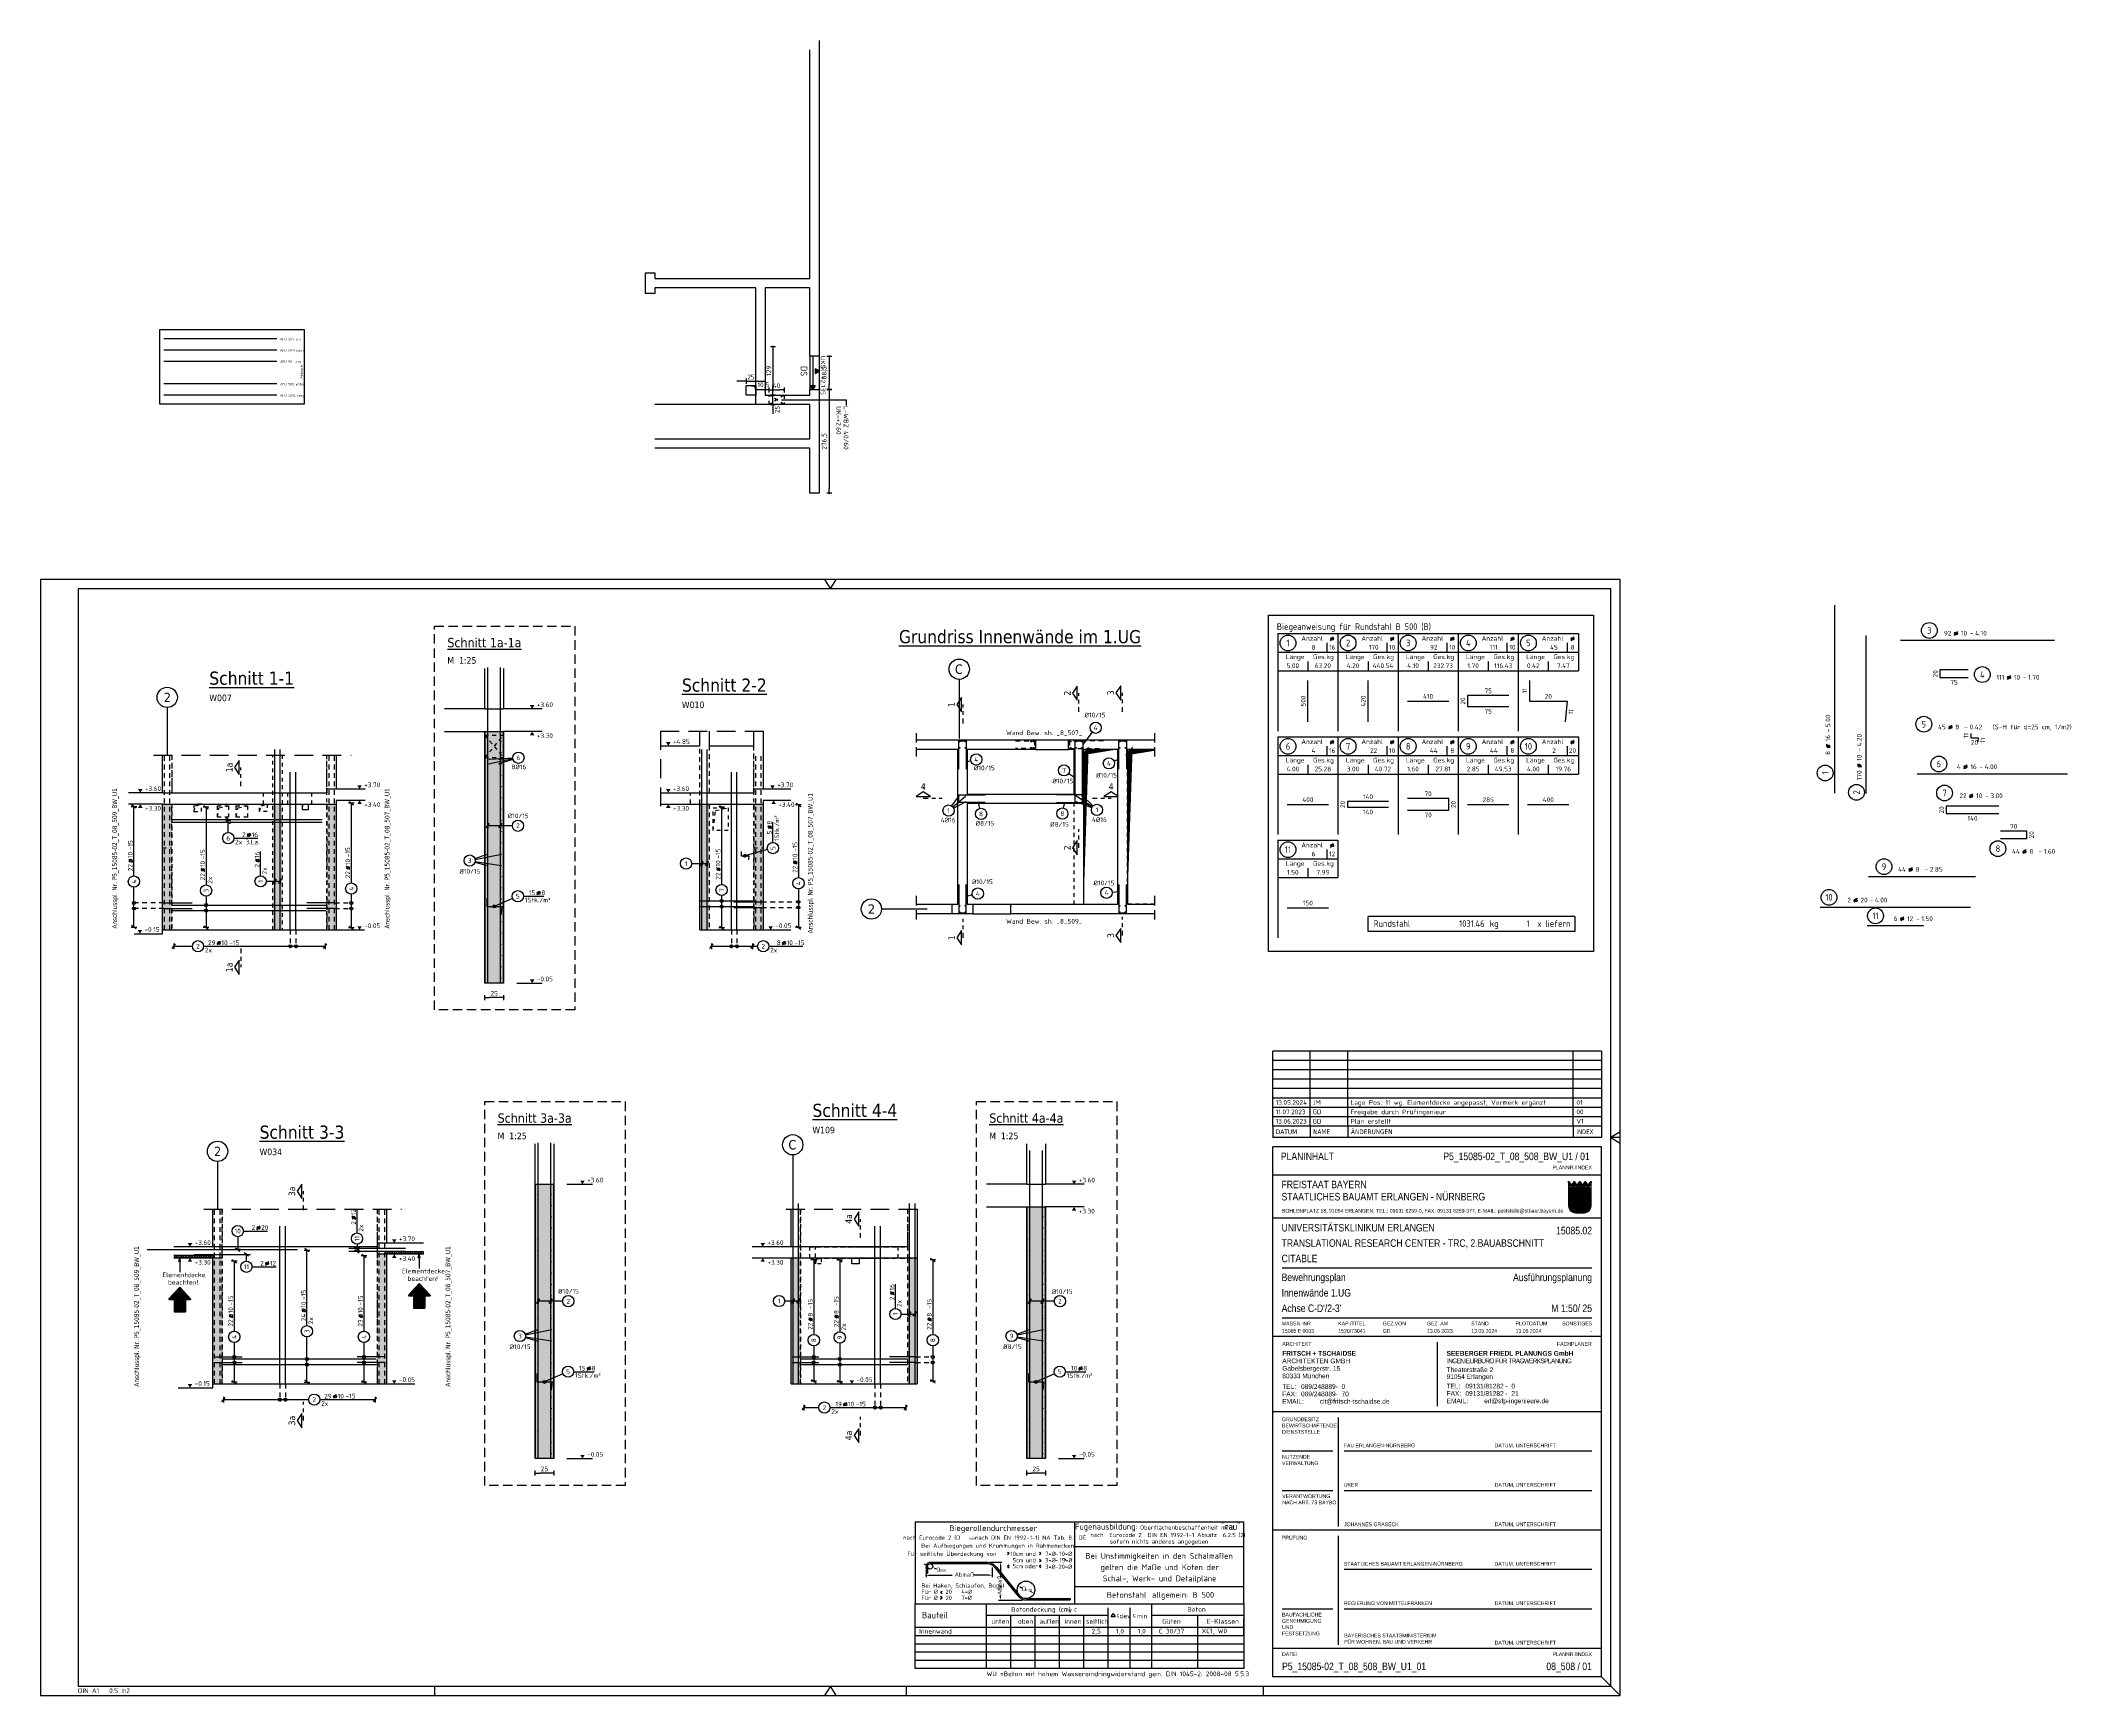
# Model space of a CAD drawing. Extents: x 0 to 54, y 0 to 44.
import ezdxf
from ezdxf.enums import TextEntityAlignment as Align

# ---------------------------------------------------------------- set-up
doc = ezdxf.new("R2010")
doc.units = 0
doc.header["$LTSCALE"] = 0.5
for name, pattern in [('AUSGEZOGEN', [1000.01, 1000, 0.01]), ('DASHDOTSMALL', [1.05, 0.5, -0.25, 0.05, -0.25]), ('DASHED', [0.75, 0.5, -0.25]), ('DASHEDX2', [1.5, 1, -0.5]), ('DOT', [0.175, 0.05, -0.125]), ('HIDDEN', [0.375, 0.25, -0.125]), ('HIDDEN2', [0.187, 0.125, -0.062]), ('HIDDEN4', [0.12, 0.02, -0.1]), ('PUNKT', [0.175, 0.05, -0.125]), ('STRICHLINIE', [0.75, 0.5, -0.25]), ('STRICHPUNKT2', [0.55, 0.25, -0.125, 0.05, -0.125]), ('VERDECKT', [0.375, 0.25, -0.125])]:
    doc.linetypes.add(name, pattern=pattern)
for name, color, linetype in [('40 A Plankopf Text F+T', 7, 'Continuous'), ('ACHSEN', 7, 'Continuous'), ('AFU', 7, 'Continuous'), ('BET-ANS', 7, 'Continuous'), ('BETON', 7, 'Continuous'), ('DD', 7, 'Continuous'), ('DETAIL', 7, 'Continuous'), ('DRUEBER', 7, 'Continuous'), ('grau_dunkel', 7, 'Continuous'), ('grau_hell', 7, 'Continuous'), ('grau_mittel', 7, 'Continuous'), ('Halbfertigteile', 7, 'Continuous'), ('HILFE', 7, 'Continuous'), ('INDEX', 7, 'Continuous'), ('koten', 7, 'Continuous'), ('MASSE', 7, 'Continuous'), ('OBJEKT', 7, 'Continuous'), ('RAHMEN', 7, 'Continuous'), ('RND', 7, 'Continuous'), ('RND-1', 7, 'Continuous'), ('RND_BILD', 7, 'Continuous'), ('SCHATTEN', 15, 'Continuous'), ('SCHNITTE', 7, 'Continuous'), ('SFP_Achsen', 7, 'Continuous'), ('STEMPEL', 7, 'Continuous'), ('TEXT', 7, 'Continuous'), ('VERDECKT', 7, 'Continuous'), ('WBZ', 7, 'Continuous'), ('WD', 7, 'Continuous')]:
    doc.layers.add(name, color=color, linetype=linetype)
doc.layers.add('NOPLOT', color=7, linetype='Continuous', plot=False)
doc.styles.add('ERSTELLTER_STIL_3', font='arial.ttf')
doc.styles.add('ERSTELLTER_STIL_4', font='arialbd.ttf')
doc.styles.add('helv', font='tahoma.ttf')
doc.styles.add('plankopf_ArialN', font='ARIALN.TTF')
doc.styles.add('txt', font='isocp.shx')
doc.linetypes.add('ABBRUCH', pattern='A,0.15,-0.15,["x",Standard,S=0.07,R=0,X=-0.1,Y=-0.0238],-0.005', length=0.305)
doc.linetypes.add('AFU_50K', pattern='A,0.15,["/",Standard,S=0.2,R=0,X=-0.01,Y=-0.1],0.07,["/",Standard,S=0.2,R=0,X=-0.01,Y=-0.1],0.15', length=0.37)
doc.linetypes.add('AFU_50L', pattern='A,0.75,["/",Standard,S=0.2,R=0,X=-0.01,Y=-0.1],0.07,["/",Standard,S=0.2,R=0,X=-0.01,Y=-0.1],0.75', length=1.57)
doc.linetypes.add('AFU_50M', pattern='A,0.45,["/",Standard,S=0.2,R=0,X=-0.01,Y=-0.1],0.07,["/",Standard,S=0.2,R=0,X=-0.01,Y=-0.1],0.45', length=0.97)
doc.linetypes.add('AFU_50S', pattern='A,0,-0.15,["/",Standard,S=0.2,R=0,X=-0.01,Y=-0.1],0,-0.07,["/",Standard,S=0.2,R=0,X=-0.01,Y=-0.1],-0.15', length=0.37)
doc.linetypes.add('AFU_50SL', pattern='A,0,-0.75,["/",Standard,S=0.2,R=0,X=-0.01,Y=-0.1],0,-0.07,["/",Standard,S=0.2,R=0,X=-0.01,Y=-0.1],-0.75', length=1.57)
doc.dimstyles.new('DOT_I', dxfattribs={"dimscale": 0.5, "dimtxt": 0.25, "dimasz": 0.25, "dimexe": 0.1, "dimexo": 0.3, "dimgap": 0.1, "dimtad": 1, "dimdec": 3, "dimzin": 3, "dimtxsty": 'txt', "dimblk": 'DOT', "dimblk1": 'DOT', "dimblk2": 'DOT', "dimsah": 1, "dimcen": 0.1, "dimse1": 1, "dimse2": 1, "dimazin": 0, "dimtfac": 1, "dimtdec": 4, "dimtix": 1, "dimtmove": 2, "dimatfit": 3, "dimfxl": 0, "dimtvp": 1, "dimtolj": 1, "dimtzin": 0, "dimarcsym": 0})
pattern_1 = [(0, (-322.07857, -163.97815), (8e-17, 0.254), [])]

# ---------------------------------------------------------------- blocks, each defined once
blk = doc.blocks.new('okrd_o')
at = {"layer": 'koten', "color": 7, "linetype": 'Continuous'}
blk.add_solid([(-0.12, 0.2), (0.12, 0.2), (0, 0)], dxfattribs=at)
at = {"layer": 'koten', "style": 'txt'}
blk.add_attdef('OKRD', (0.25, 0.1), '', height=0.25, dxfattribs=at)
blk = doc.blocks.new('okrd_u')
at = {"layer": 'koten', "color": 7, "linetype": 'Continuous'}
blk.add_solid([(-0.12, -0.2), (0.12, -0.2), (0, 0)], dxfattribs=at)
at = {"layer": 'koten', "style": 'txt'}
blk.add_attdef('OKRD', (0.25, -0.35), '', height=0.25, dxfattribs=at)
blk = doc.blocks.new('SCHN-2')
at = {"layer": 'SCHNITTE', "color": 6, "linetype": 'Continuous'}
blk.add_lwpolyline([(0.38, 0.09), (0, 0.34), (-0.38, 0.09)], close=True, dxfattribs=at)
at = {"layer": 'SCHNITTE', "color": 1, "linetype": 'DASHDOTSMALL', "style": 'helv'}
blk.add_attdef('SCHN-2', text='', height=0.35, dxfattribs=at).set_placement((0, 0.45), align=Align.CENTER)
blk = doc.blocks.new('Bundeslandwappen')
at = {"lineweight": 9, "true_color": 0xffffff}
for points in [[(-5.8, 16.5), (-6, 16.5), (-6, 16.3), (-5.8, 16.3)], [(-5.1, 15.7), (-5.3, 15.7), (-5.3, 15.5), (-5.1, 15.5)], [(-3.5, 15.7), (-3.7, 15.7), (-3.7, 15.5), (-3.5, 15.5)], [(-2.8, 16.5), (-3, 16.5), (-3, 16.3), (-2.8, 16.3)], [(-2.2, 15.7), (-2.4, 15.7), (-2.4, 15.5), (-2.2, 15.5)], [(-0.6, 15.7), (-0.8, 15.7), (-0.8, 15.5), (-0.6, 15.5)], [(0.1, 16.5), (-0.1, 16.5), (-0.1, 16.3), (0.1, 16.3)], [(0.8, 15.7), (0.6, 15.7), (0.6, 15.5), (0.8, 15.5)], [(2.4, 15.7), (2.2, 15.7), (2.2, 15.5), (2.4, 15.5)], [(3, 16.5), (2.8, 16.5), (2.8, 16.3), (3, 16.3)], [(3.7, 15.7), (3.5, 15.7), (3.5, 15.5), (3.7, 15.5)], [(5.3, 15.7), (5.1, 15.7), (5.1, 15.5), (5.3, 15.5)], [(6, 16.5), (5.8, 16.5), (5.8, 16.3), (6, 16.3)]]:
    blk.add_hatch(color=7, dxfattribs=at).paths.add_polyline_path(points)
at = {"true_color": 0xffffff}
for points in [[(-5.3, 12.6), (-5.7, 12.6), (-5.7, 12.2), (-5.1, 12)], [(-1.4, 10.7), (-5.1, 12), (-3.6, 8.4), (0.1, 7.1)], [(0.9, 12.6), (-2.2, 12.6), (-1.4, 10.7), (2.2, 9.4)], [(4, 12.6), (1.7, 12.6), (4.4, 11.6)], [(5.7, 11.2), (4.4, 11.6), (5.7, 8.5)], [(-3.6, 8.4), (-5.7, 9.2), (-5.7, 6.2), (-2.1, 4.9)], [(-5.7, 6.1), (-5.7, 3.7, 0.041392), (-5.7, 3.1), (-4.2, 2.6)], [(-0.6, 1.3), (-4.2, 2.6), (-3.3, 0.4, 0.073774), (-2.3, 0.3), (-0.1, 0.3)], [(1.6, 3.6), (-2.1, 4.9), (-0.6, 1.3), (2.4, 0.3, 0.043654), (2.9, 0.4)], [(3.7, 5.8), (0.1, 7.1), (1.6, 3.6), (5.2, 2.3)], [(5.7, 8.1), (2.2, 9.4), (3.7, 5.8), (5.7, 5.1)]]:
    blk.add_hatch(color=7, dxfattribs=at).paths.add_polyline_path(points)
at = {"lineweight": 9}
h = blk.add_hatch(dxfattribs=at)
h.set_pattern_fill('ANSI31', color=256, scale=0.08, angle=315, style=0)
h.set_pattern_definition(pattern_1)
h.paths.add_polyline_path([(-5.1, 12), (-5.7, 12.2), (-5.7, 9.2), (-3.6, 8.4)])
h = blk.add_hatch(dxfattribs=at)
h.set_pattern_fill('ANSI31', color=256, scale=0.08, angle=315, style=0)
h.set_pattern_definition(pattern_1)
h.paths.add_polyline_path([(-2.2, 12.6), (-5.3, 12.6), (-5.1, 12), (-1.4, 10.7)])
h = blk.add_hatch(dxfattribs=at)
h.set_pattern_fill('ANSI31', color=256, scale=0.08, angle=315, style=0)
h.set_pattern_definition(pattern_1)
h.paths.add_polyline_path([(4.4, 11.6), (1.7, 12.6), (0.9, 12.6), (2.2, 9.4), (5.7, 8.1), (5.7, 8.5)])
h = blk.add_hatch(dxfattribs=at)
h.set_pattern_fill('ANSI31', color=256, scale=0.08, angle=315, style=0)
h.set_pattern_definition(pattern_1)
h.paths.add_polyline_path([(5.7, 12.6), (4, 12.6), (4.4, 11.6), (5.7, 11.2)])
h = blk.add_hatch(dxfattribs=at)
h.set_pattern_fill('ANSI31', color=256, scale=0.08, angle=315, style=0)
h.set_pattern_definition(pattern_1)
h.paths.add_polyline_path([(-2.1, 4.9), (-5.7, 6.2), (-5.7, 6.1), (-4.2, 2.6), (-0.6, 1.3)])
h = blk.add_hatch(dxfattribs=at)
h.set_pattern_fill('ANSI31', color=256, scale=0.08, angle=315, style=0)
h.set_pattern_definition(pattern_1)
h.paths.add_polyline_path([(-4.2, 2.6), (-5.7, 3.1, 0.285055), (-3.3, 0.4)])
h = blk.add_hatch(dxfattribs=at)
h.set_pattern_fill('ANSI31', color=256, scale=0.08, angle=315, style=0)
h.set_pattern_definition(pattern_1)
h.paths.add_polyline_path([(0.1, 7.1), (-3.6, 8.4), (-2.1, 4.9), (1.6, 3.6)])
h = blk.add_hatch(dxfattribs=at)
h.set_pattern_fill('ANSI31', color=256, scale=0.08, angle=315, style=0)
h.set_pattern_definition(pattern_1)
h.paths.add_polyline_path([(2.2, 9.4), (-1.4, 10.7), (0.1, 7.1), (3.7, 5.8)])
h = blk.add_hatch(dxfattribs=at)
h.set_pattern_fill('ANSI31', color=256, scale=0.08, angle=315, style=0)
h.set_pattern_definition(pattern_1)
h.paths.add_polyline_path([(-0.6, 1.3), (-0.1, 0.3), (2.3, 0.3, 0.004354), (2.4, 0.3)])
h = blk.add_hatch(dxfattribs=at)
h.set_pattern_fill('ANSI31', color=256, scale=0.08, angle=315, style=0)
h.set_pattern_definition(pattern_1)
h.paths.add_polyline_path([(5.3, 2.1), (5.2, 2.3), (1.6, 3.6), (2.9, 0.4, 0.22704)])
h = blk.add_hatch(dxfattribs=at)
h.set_pattern_fill('ANSI31', color=256, scale=0.08, angle=315, style=0)
h.set_pattern_definition(pattern_1)
h.paths.add_polyline_path([(5.7, 5.1), (3.7, 5.8), (5.2, 2.3), (5.4, 2.2, 0.111178), (5.7, 3.7)])
for p, q in [((-6, 16.1), (-6, 3.7)), ((-6, 13.3), (6, 13.3)), ((-6, 12.9), (6, 12.9)), ((-5.7, 12.6), (-5.7, 3.7)), ((-5.7, 12.6), (5.7, 12.6)), ((-5.7, 12.2), (5.7, 8.1)), ((-5.6, 16.6), (-5.6, 16.7)), ((-5.6, 15), (-5.6, 15.2)), ((-5.3, 15.2), (-5.3, 15)), ((-4.7, 14.5), (-5.3, 14.5)), ((-5.3, 12.6), (-0.1, 0.3)), ((-4.1, 14.5), (-3.5, 14.5)), ((-3.5, 15.2), (-3.5, 15)), ((-3.4, 13.9), (-2.9, 14.2)), ((-2.9, 13.6), (-3.4, 13.9)), ((-3.2, 16.6), (-3.2, 16.7)), ((-3.2, 15), (-3.2, 15.2)), ((-2.9, 15.6), (-2.9, 14.5)), ((-2.9, 14.2), (-2.5, 13.9)), ((-2.5, 13.9), (-2.9, 13.6)), ((-2.7, 16.6), (-2.7, 16.7)), ((-2.7, 15), (-2.7, 15.2)), ((-2.4, 15.2), (-2.4, 15)), ((-1.7, 14.5), (-2.3, 14.5)), ((-2.2, 12.6), (2.9, 0.4)), ((-1.2, 14.5), (-0.6, 14.5)), ((-0.5, 15.2), (-0.5, 15)), ((0, 14.2), (-0.4, 13.9)), ((-0.4, 13.9), (0, 13.6)), ((-0.3, 16.6), (-0.2, 16.7)), ((-0.2, 15), (-0.2, 15.2)), ((0, 15.6), (0, 14.5)), ((0.4, 13.9), (0, 14.2)), ((0, 13.6), (0.4, 13.9)), ((0.3, 16.6), (0.2, 16.7)), ((0.2, 15), (0.2, 15.2)), ((0.5, 15.2), (0.5, 15)), ((1.2, 14.5), (0.6, 14.5)), ((0.9, 12.6), (5.3, 2.1)), ((1.7, 14.5), (2.3, 14.5)), ((1.7, 12.6), (5.7, 11.2)), ((2.4, 15.2), (2.4, 15)), ((2.9, 14.2), (2.5, 13.9)), ((2.5, 13.9), (2.9, 13.6)), ((2.7, 16.6), (2.7, 16.7)), ((2.7, 15), (2.7, 15.2)), ((2.9, 15.6), (2.9, 14.5)), ((3.4, 13.9), (2.9, 14.2)), ((2.9, 13.6), (3.4, 13.9)), ((3.2, 16.6), (3.2, 16.7)), ((3.2, 15), (3.2, 15.2)), ((3.5, 15.2), (3.5, 15)), ((4.1, 14.5), (3.5, 14.5)), ((4, 12.6), (5.7, 8.5)), ((4.7, 14.5), (5.3, 14.5)), ((5.3, 15.2), (5.3, 15)), ((5.6, 16.6), (5.6, 16.7)), ((5.6, 15), (5.6, 15.2)), ((5.7, 3.7), (5.7, 12.6)), ((6, 3.7), (6, 16.1)), ((-5.7, 9.2), (5.7, 5.1)), ((-5.7, 6.2), (5.4, 2.2)), ((-5.7, 6.1), (-3.3, 0.4)), ((-5.7, 3.1), (2.4, 0.3)), ((-2.3, 0.3), (2.3, 0.3)), ((-2.3, 0), (2.3, 0))]:
    blk.add_line(p, q, dxfattribs=at)
for points in [[(-5.8, 16.3), (-6, 16.3), (-6, 16.5), (-5.8, 16.5)], [(-5.1, 15.5), (-5.3, 15.5), (-5.3, 15.7), (-5.1, 15.7)], [(-4.1, 13.7), (-4.8, 13.7), (-4.8, 14.1), (-4.1, 14.1)], [(-3.7, 15.5), (-3.5, 15.5), (-3.5, 15.7), (-3.7, 15.7)], [(-2.8, 16.3), (-3, 16.3), (-3, 16.5), (-2.8, 16.5)], [(-2.2, 15.5), (-2.4, 15.5), (-2.4, 15.7), (-2.2, 15.7)], [(-1.8, 13.7), (-1, 13.7), (-1, 14.1), (-1.8, 14.1)], [(-0.8, 15.5), (-0.6, 15.5), (-0.6, 15.7), (-0.8, 15.7)], [(0.1, 16.3), (-0.1, 16.3), (-0.1, 16.5), (0.1, 16.5)], [(0.8, 15.5), (0.6, 15.5), (0.6, 15.7), (0.8, 15.7)], [(1.8, 13.7), (1, 13.7), (1, 14.1), (1.8, 14.1)], [(2.2, 15.5), (2.4, 15.5), (2.4, 15.7), (2.2, 15.7)], [(3, 16.3), (2.8, 16.3), (2.8, 16.5), (3, 16.5)], [(3.7, 15.5), (3.5, 15.5), (3.5, 15.7), (3.7, 15.7)], [(4.1, 13.7), (4.8, 13.7), (4.8, 14.1), (4.1, 14.1)], [(5.1, 15.5), (5.3, 15.5), (5.3, 15.7), (5.1, 15.7)], [(5.8, 16.3), (6, 16.3), (6, 16.5), (5.8, 16.5)]]:
    blk.add_lwpolyline(points, close=True, dxfattribs=at)
for centre in [(-5.3, 13.9), (-3.7, 13.9), (-2.2, 13.9), (-0.7, 13.9), (0.7, 13.9), (2.2, 13.9), (3.7, 13.9), (5.3, 13.9)]:
    blk.add_circle(centre, 0.123, dxfattribs=at)
for centre, radius, start, end in [((-5.9, 16.5), 0.362, 44.6681, 253.1183), ((-5.7, 16.7), 0.05, 6.6615, 44.6681), ((-5.6, 16.6), 0.05, 186.6615, 265.6209), ((-5.6, 16.3), 0.281, 346.0232, 85.6209), ((-5.4, 16), 0.179, 74.7883, 15.1356), ((-5.5, 15.2), 0.157, 3.2756, 179.5521), ((-5.2, 15), 0.453, 182.8328, 261.3043), ((-5.4, 16.2), 0.05, 254.7883, 346.0232), ((-5.2, 16), 0.05, 93.0633, 195.1356), ((-5.3, 15.2), 0.191, 249.6358, 3.0857), ((-5.2, 15.9), 0.224, 350.9542, 93.0633), ((-5, 15.2), 0.05, 82.9467, 183.0857), ((-5, 15.5), 0.249, 262.9467, 77.8855), ((-4.9, 15.8), 0.05, 170.9542, 257.8855), ((-4.6, 14.9), 0.224, 71.4, 0), ((-4.7, 14.9), 0.312, 275.9649, 353.9773), ((-4.4, 15.2), 0.208, 317.0775, 222.9225), ((-4.2, 14.9), 0.224, 180, 108.6), ((-4.1, 14.9), 0.312, 186.0227, 264.0351), ((-3.8, 15.5), 0.249, 102.1145, 277.0533), ((-3.9, 15.8), 0.05, 282.1145, 9.0458), ((-3.6, 15.9), 0.224, 86.9367, 189.0458), ((-3.8, 15.2), 0.05, 356.9143, 97.0533), ((-3.5, 15.2), 0.191, 176.9143, 290.3642), ((-3.4, 16), 0.179, 164.8644, 105.2117), ((-3.6, 16), 0.05, 344.8644, 86.9367), ((-3.2, 16.3), 0.281, 94.3791, 193.9768), ((-3.4, 16.2), 0.05, 193.9768, 285.2117), ((-3.3, 15.2), 0.157, 0.4479, 176.7244), ((-3.6, 15), 0.453, 278.6957, 357.1672), ((-2.9, 16.6), 0.264, 24.0166, 155.3409), ((-3.1, 16.7), 0.05, 155.2288, 173.3385), ((-3.2, 16.6), 0.05, 274.3791, 353.3385), ((-2.7, 16.7), 0.05, 6.6615, 24.0166), ((-2.6, 16.6), 0.05, 186.6615, 265.6209), ((-2.5, 16), 0.179, 74.7883, 15.1356), ((-2.6, 15.2), 0.157, 3.2756, 179.5521), ((-2.3, 15), 0.453, 182.8328, 261.3043), ((-2.7, 16.3), 0.281, 346.0232, 85.6209), ((-2.4, 16.2), 0.05, 254.7883, 346.0232), ((-2.3, 15.2), 0.191, 249.6358, 3.0857), ((-2.3, 15.9), 0.224, 350.9542, 93.0633), ((-2.3, 16), 0.05, 93.0633, 195.1356), ((-2.1, 15.5), 0.249, 262.9467, 77.8855), ((-2.1, 15.2), 0.05, 82.9467, 183.0857), ((-2, 15.8), 0.05, 170.9542, 257.8855), ((-1.7, 14.9), 0.224, 71.4, 0), ((-1.5, 15.2), 0.208, 317.0775, 222.9225), ((-1.8, 14.9), 0.312, 275.9649, 353.9773), ((-1.2, 14.9), 0.224, 180, 108.6), ((-1.2, 14.9), 0.312, 186.0227, 264.0351), ((-0.9, 15.5), 0.249, 102.1145, 277.0533), ((-0.7, 15.9), 0.224, 86.9367, 189.0458), ((-0.9, 15.8), 0.05, 282.1145, 9.0458), ((-0.8, 15.2), 0.05, 356.9143, 97.0533), ((-0.6, 15.2), 0.191, 176.9143, 290.3642), ((-0.7, 16), 0.05, 344.8644, 86.9367), ((-0.3, 16.3), 0.281, 94.3791, 193.9768), ((-0.4, 16), 0.179, 164.8644, 105.2117), ((-0.5, 16.2), 0.05, 193.9768, 285.2117), ((-0.7, 15), 0.453, 278.6957, 357.1672), ((-0.4, 15.2), 0.157, 0.4479, 176.7244), ((-0.3, 16.6), 0.05, 274.3791, 353.3385), ((0, 16.6), 0.264, 24.0166, 155.3409), ((-0.2, 16.7), 0.05, 155.2288, 173.3385), ((0.2, 16.7), 0.05, 6.6615, 24.0166), ((0.4, 15.2), 0.157, 3.2756, 179.5521), ((0.7, 15), 0.453, 182.8328, 261.3043), ((0.3, 16.6), 0.05, 186.6615, 265.6209), ((0.3, 16.3), 0.281, 346.0232, 85.6209), ((0.4, 16), 0.179, 74.7883, 15.1356), ((0.5, 16.2), 0.05, 254.7883, 346.0232), ((0.6, 15.2), 0.191, 249.6358, 3.0857), ((0.7, 16), 0.05, 93.0633, 195.1356), ((0.7, 15.9), 0.224, 350.9542, 93.0633), ((0.8, 15.2), 0.05, 82.9467, 183.0857), ((0.9, 15.5), 0.249, 262.9467, 77.8855), ((0.9, 15.8), 0.05, 170.9542, 257.8855), ((1.2, 14.9), 0.224, 71.4, 0), ((1.2, 14.9), 0.312, 275.9649, 353.9773), ((1.5, 15.2), 0.208, 317.0775, 222.9225), ((1.7, 14.9), 0.224, 180, 108.6), ((1.8, 14.9), 0.312, 186.0227, 264.0351), ((2.1, 15.5), 0.249, 102.1145, 277.0533), ((2.3, 15.9), 0.224, 86.9367, 189.0458), ((2, 15.8), 0.05, 282.1145, 9.0458), ((2.1, 15.2), 0.05, 356.9143, 97.0533), ((2.3, 15.2), 0.191, 176.9143, 290.3642), ((2.5, 16), 0.179, 164.8644, 105.2117), ((2.3, 16), 0.05, 344.8644, 86.9367), ((2.3, 15), 0.453, 278.6957, 357.1672), ((2.7, 16.3), 0.281, 94.3791, 193.9768), ((2.4, 16.2), 0.05, 193.9768, 285.2117), ((2.6, 15.2), 0.157, 0.4479, 176.7244), ((2.6, 16.6), 0.05, 274.3791, 353.3385), ((2.9, 16.6), 0.264, 24.0166, 155.3409), ((2.7, 16.7), 0.05, 155.2288, 173.3385), ((3.1, 16.7), 0.05, 6.6615, 24.0166), ((3.2, 16.6), 0.05, 186.6615, 265.6209), ((3.2, 16.3), 0.281, 346.0232, 85.6209), ((3.4, 16), 0.179, 74.7883, 15.1356), ((3.3, 15.2), 0.157, 3.2756, 179.5521), ((3.6, 15), 0.453, 182.8328, 261.3043), ((3.4, 16.2), 0.05, 254.7883, 346.0232), ((3.6, 16), 0.05, 93.0633, 195.1356), ((3.5, 15.2), 0.191, 249.6358, 3.0857), ((3.6, 15.9), 0.224, 350.9542, 93.0633), ((3.8, 15.2), 0.05, 82.9467, 183.0857), ((3.8, 15.5), 0.249, 262.9467, 77.8855), ((3.9, 15.8), 0.05, 170.9542, 257.8855), ((4.2, 14.9), 0.224, 71.4, 0), ((4.1, 14.9), 0.312, 275.9649, 353.9773), ((4.4, 15.2), 0.208, 317.0775, 222.9225), ((4.6, 14.9), 0.224, 180, 108.6), ((4.7, 14.9), 0.312, 186.0227, 264.0351), ((5, 15.5), 0.249, 102.1145, 277.0533), ((4.9, 15.8), 0.05, 282.1145, 9.0458), ((5.2, 15.9), 0.224, 86.9367, 189.0458), ((5, 15.2), 0.05, 356.9143, 97.0533), ((5.3, 15.2), 0.191, 176.9143, 290.3642), ((5.4, 16), 0.179, 164.8644, 105.2117), ((5.2, 16), 0.05, 344.8644, 86.9367), ((5.6, 16.3), 0.281, 94.3791, 193.9768), ((5.4, 16.2), 0.05, 193.9768, 285.2117), ((5.5, 15.2), 0.157, 0.4479, 176.7244), ((5.2, 15), 0.453, 278.6957, 357.1672), ((5.9, 16.5), 0.362, 286.8817, 135.3319), ((5.7, 16.7), 0.05, 135.3319, 173.3385), ((5.6, 16.6), 0.05, 274.3791, 353.3385), ((-2.3, 3.7), 3.7, 180, 270), ((-2.3, 3.7), 3.4, 180, 270), ((2.3, 3.7), 3.7, 270, 0), ((2.3, 3.7), 3.4, 270, 0)]:
    blk.add_arc(centre, radius, start, end, dxfattribs=at)
blk = doc.blocks.new('Plankopf_PU')
for p, q in [((-18.5, 25.4), (-18.5, 27.7)), ((-1, 27.7), (-18.5, 27.7)), ((-1, 27.7), (-18.5, 27.7)), ((-1, 25.4), (-1, 27.7)), ((-1, 25.4), (-18.5, 25.4)), ((-1, 25.4), (-18.5, 25.4)), ((-18.5, 19.1), (-18.5, 25.4)), ((-1, 19.1), (-1, 25.4)), ((-1.5, 22.75), (-18, 22.75)), ((-18, 20.1), (-1.5, 20.1)), ((-18.5, 15.1), (-18.5, 19.1)), ((-1, 19.1), (-18.5, 19.1)), ((-9.75, 18.8), (-9.75, 15.4)), ((-1, 15.1), (-1, 19.1)), ((-1, 15.1), (-18.5, 15.1)), ((-1, 15.1), (-18.5, 15.1)), ((-18.5, 8.8), (-18.5, 15.1)), ((-15, 9), (-15, 14.8)), ((-1, 8.8), (-1, 15.1)), ((-15.3, 13), (-18, 13)), ((-1.5, 13), (-14.7, 13)), ((-15.3, 10.9), (-18, 10.9)), ((-1.5, 10.9), (-14.7, 10.9)), ((-18.5, 2.5), (-18.5, 8.8)), ((-1, 8.8), (-18.5, 8.8)), ((-1, 2.5), (-1, 8.8)), ((-15, 2.7), (-15, 8.5)), ((-1.5, 6.7), (-14.7, 6.7)), ((-15.3, 4.6), (-18, 4.6)), ((-1.5, 4.6), (-14.7, 4.6)), ((-1, 2.5), (-18.5, 2.5)), ((-18.5, 1), (-18.5, 2.5)), ((-1, 2.5), (-18.5, 2.5)), ((-1, 1), (-1, 2.5)), ((-1, 1), (-18.5, 1))]:
    blk.add_line(p, q)
at = {"xscale": 0.1, "yscale": 0.1, "zscale": 0.1}
blk.add_blockref('Bundeslandwappen', (-2.15, 25.67), dxfattribs=at)
at = {"linetype": 'AUSGEZOGEN', "lineweight": 35, "style": 'plankopf_ArialN'}
for s, height, p in [('FREISTAAT BAYERN', 0.4, (-18.03, 27.4)), ('PRÜFUNG', 0.2, (-18.01, 8.5))]:
    blk.add_text(s, height=height, dxfattribs=at).set_placement(p, align=Align.TOP_LEFT)
blk.add_text('STAATLICHES BAUAMT ERLANGEN - NÜRNBERG', height=0.4, dxfattribs=at).set_placement((-18.03, 26.55), align=Align.MIDDLE_LEFT)
at = {"style": 'plankopf_ArialN'}
for s, p in [('BOHLENPLATZ 18, 91054 ERLANGEN, TEL.: 09131 6259-0, FAX: 09131 6259-377, E-MAIL: poststelle@stbaer.bayern.de', (-18.01, 25.7)), ('MASSN.-NR', (-18.01, 19.7)), ('KAP./TITEL', (-15.01, 19.7)), ('GEZ.VON', (-12.64, 19.7)), ('GEZ. AM', (-10.29, 19.7)), ('STAND', (-7.93, 19.7)), ('PLOTDATUM', (-5.57, 19.7)), ('FAU ERLANGEN-NÜRNBERG', (-14.71, 13.21)), ('DATUM, UNTERSCHRIFT', (-6.69, 13.21)), ('UKER', (-14.71, 11.11)), ('DATUM, UNTERSCHRIFT', (-6.68, 11.11)), ('JOHANNES GRASECK', (-14.7, 9.01)), ('DATUM, UNTERSCHRIFT', (-6.68, 9.01)), ('STAATLICHES BAUAMT ERLANGEN-NÜRNBERG', (-14.71, 6.91)), ('DATUM, UNTERSCHRIFT', (-6.69, 6.91)), ('REGIERUNG VON MITTELFRANKEN', (-14.71, 4.81)), ('DATUM, UNTERSCHRIFT', (-6.68, 4.81)), ('DATEI', (-18, 2.1)), ('DATUM, UNTERSCHRIFT', (-6.68, 2.71))]:
    blk.add_text(s, height=0.2, dxfattribs=at).set_placement(p)
for s, p in [('SONSTIGES', (-1.49, 19.7)), ('PLANNR./INDEX', (-1.5, 2.1))]:
    blk.add_text(s, height=0.2, dxfattribs=at).set_placement(p, align=Align.RIGHT)
at = {"linetype": 'AUSGEZOGEN', "lineweight": 35, "style": 'plankopf_ArialN'}
blk.add_text('ARCHITEKT', height=0.2, dxfattribs=at).set_placement((-17.99, 18.61))
blk.add_text('FACHPLANER', height=0.2, dxfattribs=at).set_placement((-1.52, 18.61), align=Align.RIGHT)
at = {"insert": (-5.57, 19.3), "char_height": 0.2, "attachment_point": 7, "style": 'plankopf_ArialN'}
blk.add_mtext('13.05.2024', dxfattribs=at)
at = {"char_height": 0.2, "attachment_point": 1, "style": 'plankopf_ArialN'}
for s, insert, width in [('GRUNDBESITZ\\PBEWIRTSCHAFTENDE DIENSTSTELLE', (-18, 14.8), 2.5), ('NUTZENDE^JVERWALTUNG', (-18, 12.8), 2.6984), ('VERANTWORTUNG  NACH ART. 73 BAYBO', (-17.99, 10.71), 2.6877), ('BAUFACHLICHE GENEHMIGUNG UND FESTSETZUNG', (-18, 4.4), 2.2311), ('BAYERISCHES STAATSMINISTERIUM ^JFÜR WOHNEN, BAU UND VERKEHR', (-14.69, 3.29), 9.2941)]:
    blk.add_mtext(s, dxfattribs=dict(at, insert=insert, width=width))
at = {"style": 'plankopf_ArialN'}
for tag, p in [('PROJEKTBEZEICHNUNGZ1', (-18.03, 24.58)), ('PROJEKTBEZEICHNUNGZ2', (-18.03, 23.76)), ('PROJEKTBEZEICHNUNGZ3', (-18.03, 22.94))]:
    blk.add_attdef(tag, text='', height=0.4, dxfattribs=at).set_placement(p, align=Align.BOTTOM_LEFT)
for tag, p in [('GEB.-NR', (-1.5, 24.95)), ('0.000X', (-1.51, 1.75))]:
    blk.add_attdef(tag, text='', height=0.4, dxfattribs=at).set_placement(p, align=Align.TOP_RIGHT)
for tag, p, height in [('PLANINHALTZ1', (-18.03, 22.06), 0.4), ('PLANINHALTZ2', (-18.03, 21.23), 0.4), ('PLANINHALTZ3', (-18.03, 20.41), 0.4), ('MASSN.-NR', (-18.01, 19.3), 0.2), ('KAPITEL/TITEL', (-15.01, 19.3), 0.2), ('GEZ_VON', (-12.64, 19.3), 0.2), ('GEZ_AM', (-10.29, 19.3), 0.2), ('STAND', (-7.93, 19.3), 0.2)]:
    blk.add_attdef(tag, p, '', height=height, dxfattribs=at)
for tag, height, p in [('PROJEKTKATEGORIE', 0.4, (-1.5, 21.23)), ('PLANUNGSPHASE', 0.4, (-1.5, 22.06)), ('MAßSTAB', 0.4, (-1.5, 20.41)), ('SONSTIGES', 0.2, (-1.5, 19.3))]:
    blk.add_attdef(tag, text='', height=height, dxfattribs=at).set_placement(p, align=Align.RIGHT)
at = {"layer": '40 A Plankopf Text F+T', "color": 7, "linetype": 'Continuous', "lineweight": 13, "char_height": 0.25, "attachment_point": 7}
for s, insert, style in [('\\A1;SEEBERGER FRIEDL PLANUNGS GmbH', (-9.24, 18.08), 'ERSTELLTER_STIL_4'), ('\\A1;ARCHITEKTEN GMBH', (-17.99, 17.68), 'ERSTELLTER_STIL_3'), ('\\A1;Gabelsbergerstr. 15', (-17.99, 17.21), 'ERSTELLTER_STIL_3'), ('\\A1;FRITSCH + TSCHAIDSE ', (-17.99, 18.08), 'ERSTELLTER_STIL_4'), ('\\A1;Theaterstraße 2', (-9.24, 17.21), 'ERSTELLTER_STIL_3'), ('\\A1;{\\T0.8;INGENIEURBÜRO FÜR TRAGWERKSPLANUNG}', (-9.24, 17.68), 'ERSTELLTER_STIL_3'), ('\\A1;80333 München', (-17.99, 16.88), 'ERSTELLTER_STIL_3'), ('\\A1;91054 Erlangen', (-9.24, 16.77), 'ERSTELLTER_STIL_3')]:
    blk.add_mtext(s, dxfattribs=dict(at, insert=insert, style=style))
at = {"layer": '40 A Plankopf Text F+T', "color": 7, "linetype": 'Continuous', "lineweight": 13, "char_height": 0.25, "attachment_point": 7, "line_spacing_factor": 0.945293, "style": 'ERSTELLTER_STIL_3'}
for s, insert in [('\\A1;TEL: ^I089/248889-  0\\PFAX: ^I089/248889-  70\\PEMAIL: ^Icit@fritsch-tschaidse.de', (-17.99, 15.48)), ('\\A1;TEL: ^I09131/81282 -  0\\PFAX: ^I09131/81282 -  21\\PEMAIL: ^Ierl@sfp-ingenieure.de', (-9.24, 15.48))]:
    blk.add_mtext(s, dxfattribs=dict(at, insert=insert))
blk = doc.blocks.new('Plankopf-ER')
at = {"layer": 'RAHMEN', "color": 7, "linetype": 'Continuous'}
for p, q in [((-0.5, 4.6), (-18, 4.6)), ((-18, 4.1), (-18, 4.6)), ((-16, 4.1), (-16, 4.6)), ((-14, 4.1), (-14, 4.6)), ((-2, 4.1), (-2, 4.6)), ((-0.5, 4.6), (-0.5, 4.1)), ((-0.5, 4.1), (-18, 4.1)), ((-18, 3.6), (-18, 4.1)), ((-0.5, 3.6), (-18, 3.6)), ((-18, 3.1), (-18, 3.6)), ((-16, 3.6), (-16, 4.1)), ((-16, 3.1), (-16, 3.6)), ((-14, 3.6), (-14, 4.1)), ((-14, 3.1), (-14, 3.6)), ((-2, 3.6), (-2, 4.1)), ((-2, 3.1), (-2, 3.6)), ((-0.5, 4.1), (-0.5, 3.6)), ((-0.5, 3.6), (-0.5, 3.1)), ((-0.5, 3.1), (-18, 3.1)), ((-18, 2.6), (-18, 3.1)), ((-0.5, 2.6), (-18, 2.6)), ((-18, 2.1), (-18, 2.6)), ((-16, 2.6), (-16, 3.1)), ((-16, 2.1), (-16, 2.6)), ((-14, 2.6), (-14, 3.1)), ((-14, 2.1), (-14, 2.6)), ((-2, 2.6), (-2, 3.1)), ((-2, 2.1), (-2, 2.6)), ((-0.5, 3.1), (-0.5, 2.6)), ((-0.5, 2.6), (-0.5, 2.1)), ((-0.5, 2.1), (-18, 2.1)), ((-18, 1.6), (-18, 2.1)), ((-0.5, 1.6), (-18, 1.6)), ((-18, 1.1), (-18, 1.6)), ((-0.5, 1.1), (-18, 1.1)), ((-18, 0.6), (-18, 1.1)), ((-16, 1.6), (-16, 2.1)), ((-16, 1.1), (-16, 1.6)), ((-16, 0.6), (-16, 1.1)), ((-14, 1.6), (-14, 2.1)), ((-14, 1.1), (-14, 1.6)), ((-14, 0.6), (-14, 1.1)), ((-2, 1.6), (-2, 2.1)), ((-2, 1.1), (-2, 1.6)), ((-2, 0.6), (-2, 1.1)), ((-0.5, 2.1), (-0.5, 1.6)), ((-0.5, 1.6), (-0.5, 1.1)), ((-0.5, 1.1), (-0.5, 0.6)), ((-0.5, 0.6), (-18, 0.6)), ((-18, 0.6), (-18, 0)), ((-0.5, 0), (-18, 0)), ((-16, 0.6), (-16, 0)), ((-14, 0.6), (-14, 0)), ((-2, 0.6), (-2, 0)), ((-0.5, 0.6), (-0.5, 0))]:
    blk.add_line(p, q, dxfattribs=at)
at = {"layer": 'RAHMEN', "color": 7, "linetype": 'Continuous', "style": 'txt'}
for tag, p in [('INDEX-D8', (-17.84, 4.24)), ('INDEX-N8', (-15.88, 4.24)), ('INDEX-X8', (-13.86, 4.24)), ('INDEX8', (-1.83, 4.24)), ('INDEX-D7', (-17.84, 3.74)), ('INDEX-D6', (-17.84, 3.24)), ('INDEX-N7', (-15.88, 3.74)), ('INDEX-N6', (-15.88, 3.24)), ('INDEX-X7', (-13.86, 3.74)), ('INDEX-X6', (-13.86, 3.24)), ('INDEX7', (-1.83, 3.74)), ('INDEX6', (-1.83, 3.24)), ('INDEX-D5', (-17.84, 2.74)), ('INDEX-D4', (-17.84, 2.24)), ('INDEX-N5', (-15.88, 2.74)), ('INDEX-N4', (-15.88, 2.24)), ('INDEX-X5', (-13.86, 2.74)), ('INDEX-X4', (-13.86, 2.24)), ('INDEX5', (-1.83, 2.74)), ('INDEX4', (-1.83, 2.24)), ('INDEX-D3', (-17.84, 1.74)), ('INDEX-D2', (-17.84, 1.24)), ('INDEX-N3', (-15.88, 1.74)), ('INDEX-N2', (-15.88, 1.24)), ('INDEX-X3', (-13.86, 1.74)), ('INDEX-X2', (-13.86, 1.24)), ('INDEX3', (-1.83, 1.74)), ('INDEX2', (-1.83, 1.24)), ('INDEX-D1', (-17.84, 0.74)), ('INDEX-N1', (-15.88, 0.74)), ('INDEX-X1', (-13.86, 0.74)), ('INDEX1', (-1.83, 0.74))]:
    blk.add_attdef(tag, p, '', height=0.25, dxfattribs=at)
at = {"layer": 'STEMPEL', "color": 7, "linetype": 'Continuous', "style": 'helv'}
for s, p in [('DATUM', (-17.83, 0.18)), ('NAME', (-15.85, 0.18)), ('ÄNDERUNGEN', (-13.83, 0.18))]:
    blk.add_text(s, height=0.25, dxfattribs=at).set_placement(p)
at = {"layer": 'STEMPEL', "color": 7, "linetype": 'Continuous', "style": 'helv', "width": 0.8}
blk.add_text('INDEX', height=0.25, dxfattribs=at).set_placement((-1.83, 0.18))
blk = doc.blocks.new('RND_AUSZ')
at = {"layer": 'RND', "color": 7, "linetype": 'Continuous'}
blk.add_line((1.34, 0.26), (1.51, 0.47), dxfattribs=at)
at = {"layer": 'RND', "color": 1, "linetype": 'Continuous'}
blk.add_circle((0, 0.52), 0.42, dxfattribs=at)
at = {"layer": 'RND', "color": 7, "linetype": 'Continuous'}
blk.add_circle((1.42, 0.36), 0.075, dxfattribs=at)
at = {"layer": 'RND', "color": 7, "linetype": 'Continuous', "style": 'txt'}
blk.add_text('-', height=0.25, dxfattribs=at).set_placement((2.16, 0.25))
for tag, p in [('WIEOFT', (-0.54, 0.25)), ('STK', (1.17, 0.25))]:
    blk.add_attdef(tag, text='', height=0.25, dxfattribs=at).set_placement(p, align=Align.RIGHT)
at = {"layer": 'RND', "color": 1, "linetype": 'Continuous', "style": 'txt'}
blk.add_attdef('POS', text='', height=0.35, dxfattribs=at).set_placement((0, 0.52), align=Align.MIDDLE)
at = {"layer": 'RND', "color": 7, "linetype": 'Continuous', "style": 'txt'}
for tag, p in [('DS', (1.68, 0.25)), ('LANG', (2.44, 0.25)), ('TEXT', (3.67, 0.25))]:
    blk.add_attdef(tag, p, '', height=0.25, dxfattribs=at)
blk = doc.blocks.new('DOT')
at = {"layer": 'MASSE', "color": 7, "linetype": 'Continuous'}
for p, q in [((0, 0), (-1, 0)), ((0, 0.54), (0, -0.54))]:
    blk.add_line(p, q, dxfattribs=at)
at = {"layer": 'MASSE', "color": 7, "linetype": 'Continuous', "const_width": 0.2}
blk.add_lwpolyline([(-0.1, 0, 1), (0.1, 0, 1)], format="xyb", close=True, dxfattribs=at)
blk = doc.blocks.new('*D14')
at = {"layer": 'Defpoints', "color": 0, "linetype": 'AUSGEZOGEN', "transparency": 16777216}
for p in [(11.827, 18.572), (11.827, 18.572), (12.327, 18.572)]:
    blk.add_point(p, dxfattribs=at)
at = {"layer": 'MASSE', "color": 0, "linetype": 'AUSGEZOGEN', "lineweight": -2, "transparency": 16777216}
blk.add_line((12.202, 18.572), (11.952, 18.572), dxfattribs=at)
at = {"layer": 'MASSE', "color": 0, "linetype": 'AUSGEZOGEN', "lineweight": -2, "transparency": 16777216, "xscale": 0.125, "yscale": 0.125, "zscale": 0.125, "rotation": 180}
blk.add_blockref('DOT', (11.827, 18.572), dxfattribs=at)
at = {"layer": 'MASSE', "color": 0, "linetype": 'AUSGEZOGEN', "lineweight": -2, "transparency": 16777216, "xscale": 0.125, "yscale": 0.125, "zscale": 0.125}
blk.add_blockref('DOT', (12.327, 18.572), dxfattribs=at)
at = {"layer": 'MASSE', "color": 0, "linetype": 'AUSGEZOGEN', "transparency": 16777216, "insert": (12.077, 18.685), "char_height": 0.125, "attachment_point": 5, "style": 'txt'}
blk.add_mtext('\\A1;25', dxfattribs=at)
blk = doc.blocks.new('RND_LEI')
at = {"layer": 'RND', "color": 7, "linetype": 'Continuous'}
blk.add_line((1.02, 0.07), (1.19, 0.27), dxfattribs=at)
for centre, radius in [((0, 0), 0.3), ((1.11, 0.17), 0.075)]:
    blk.add_circle(centre, radius, dxfattribs=at)
at = {"layer": 'RND', "color": 7, "linetype": 'Continuous', "style": 'txt'}
blk.add_attdef('POSL', text='', height=0.25, dxfattribs=at).set_placement((0, 0), align=Align.MIDDLE)
blk.add_attdef('ANZ', text='', height=0.25, dxfattribs=at).set_placement((0.93, 0.06), align=Align.RIGHT)
for tag, p in [('DUM', (1.25, 0.06)), ('ABSTD', (1.67, 0.06)), ('POSTXT', (0.37, -0.33))]:
    blk.add_attdef(tag, p, '', height=0.25, dxfattribs=at)
blk = doc.blocks.new('lei_gre')
at = {"layer": 'RND', "color": 7, "linetype": 'Continuous'}
for p, q in [((-0.09, -0.12), (0.09, 0.12)), ((0, 0.15), (0, -0.15))]:
    blk.add_line(p, q, dxfattribs=at)
blk = doc.blocks.new('RND_HIN')
at = {"layer": 'RND', "color": 7, "linetype": 'Continuous'}
blk.add_circle((0, 0), 0.3, dxfattribs=at)
at = {"layer": 'RND', "color": 7, "linetype": 'Continuous', "style": 'txt'}
blk.add_attdef('POSI', text='', height=0.25, dxfattribs=at).set_placement((0, 0), align=Align.MIDDLE)
blk = doc.blocks.new('*D15')
at = {"layer": 'Defpoints', "color": 0, "linetype": 'AUSGEZOGEN', "transparency": 16777216}
for p in [(13.165, 5.918), (13.165, 5.918), (13.665, 5.918)]:
    blk.add_point(p, dxfattribs=at)
at = {"layer": 'MASSE', "color": 0, "linetype": 'AUSGEZOGEN', "lineweight": -2, "transparency": 16777216}
blk.add_line((13.54, 5.918), (13.29, 5.918), dxfattribs=at)
at = {"layer": 'MASSE', "color": 0, "linetype": 'AUSGEZOGEN', "lineweight": -2, "transparency": 16777216, "xscale": 0.125, "yscale": 0.125, "zscale": 0.125, "rotation": 180}
blk.add_blockref('DOT', (13.165, 5.918), dxfattribs=at)
at = {"layer": 'MASSE', "color": 0, "linetype": 'AUSGEZOGEN', "lineweight": -2, "transparency": 16777216, "xscale": 0.125, "yscale": 0.125, "zscale": 0.125}
blk.add_blockref('DOT', (13.665, 5.918), dxfattribs=at)
at = {"layer": 'MASSE', "color": 0, "linetype": 'AUSGEZOGEN', "transparency": 16777216, "insert": (13.415, 6.031), "char_height": 0.125, "attachment_point": 5, "style": 'txt'}
blk.add_mtext('\\A1;25', dxfattribs=at)
blk = doc.blocks.new('*D16')
at = {"layer": 'Defpoints', "color": 0, "linetype": 'AUSGEZOGEN', "transparency": 16777216}
for p in [(26.253, 5.918), (26.253, 5.918), (26.753, 5.918)]:
    blk.add_point(p, dxfattribs=at)
at = {"layer": 'MASSE', "color": 0, "linetype": 'AUSGEZOGEN', "lineweight": -2, "transparency": 16777216}
blk.add_line((26.628, 5.918), (26.378, 5.918), dxfattribs=at)
at = {"layer": 'MASSE', "color": 0, "linetype": 'AUSGEZOGEN', "lineweight": -2, "transparency": 16777216, "xscale": 0.125, "yscale": 0.125, "zscale": 0.125, "rotation": 180}
blk.add_blockref('DOT', (26.253, 5.918), dxfattribs=at)
at = {"layer": 'MASSE', "color": 0, "linetype": 'AUSGEZOGEN', "lineweight": -2, "transparency": 16777216, "xscale": 0.125, "yscale": 0.125, "zscale": 0.125}
blk.add_blockref('DOT', (26.753, 5.918), dxfattribs=at)
at = {"layer": 'MASSE', "color": 0, "linetype": 'AUSGEZOGEN', "transparency": 16777216, "insert": (26.503, 6.031), "char_height": 0.125, "attachment_point": 5, "style": 'txt'}
blk.add_mtext('\\A1;25', dxfattribs=at)
blk = doc.blocks.new('DINA1')
at = {"layer": 'RAHMEN'}
for p, q in [((0, 59.4), (0, 0)), ((84.1, 59.4), (0, 59.4)), ((84.1, 0), (84.1, 59.4)), ((0, 0), (84.1, 0))]:
    blk.add_line(p, q, dxfattribs=at)
at = {"layer": 'RAHMEN', "color": 7, "linetype": 'Continuous'}
for p, q in [((41.74, 59.4), (42.05, 58.9)), ((42.05, 58.9), (42.36, 59.4)), ((84.1, 30.01), (83.6, 29.7)), ((83.6, 29.7), (84.1, 29.39)), ((42.05, 0.5), (41.74, 0)), ((42.36, 0), (42.05, 0.5))]:
    blk.add_line(p, q, dxfattribs=at)
at = {"layer": 'RAHMEN', "color": 5}
for p, q in [((2, 58.9), (2, 0.5)), ((83.6, 58.9), (2, 58.9)), ((83.6, 0.5), (83.6, 58.9)), ((2, 0.5), (83.6, 0.5))]:
    blk.add_line(p, q, dxfattribs=at)
at = {"layer": 'RAHMEN', "color": 7}
for p, q in [((21, 0), (21, 0.5)), ((46.1, 0), (46.1, 0.5)), ((65.1, 0.5), (65.1, 0))]:
    blk.add_line(p, q, dxfattribs=at)
at = {"layer": 'RAHMEN', "color": 7, "style": 'txt'}
blk.add_text('DIN A1   0.5 m2', height=0.25, dxfattribs=at).set_placement((1.99, 0.13))
blk = doc.blocks.new('*D23')
at = {"layer": 'Defpoints', "color": 0, "linetype": 'AUSGEZOGEN', "transparency": 16777216}
for p in [(18.788, 34.979), (19.038, 34.979), (19.038, 34.979)]:
    blk.add_point(p, dxfattribs=at)
at = {"layer": 'MASSE', "color": 0, "linetype": 'AUSGEZOGEN', "lineweight": -2, "transparency": 16777216}
for p, q in [((18.663, 34.979), (18.538, 34.979)), ((18.788, 34.979), (19.038, 34.979)), ((19.163, 34.979), (19.288, 34.979))]:
    blk.add_line(p, q, dxfattribs=at)
at = {"layer": 'MASSE', "color": 0, "linetype": 'AUSGEZOGEN', "lineweight": -2, "transparency": 16777216, "xscale": 0.125, "yscale": 0.125, "zscale": 0.125}
blk.add_blockref('DOT', (18.788, 34.979), dxfattribs=at)
at = {"layer": 'MASSE', "color": 0, "linetype": 'AUSGEZOGEN', "lineweight": -2, "transparency": 16777216, "xscale": 0.125, "yscale": 0.125, "zscale": 0.125, "rotation": 180}
blk.add_blockref('DOT', (19.038, 34.979), dxfattribs=at)
at = {"layer": 'MASSE', "color": 0, "linetype": 'AUSGEZOGEN', "transparency": 16777216, "insert": (18.913, 35.091), "char_height": 0.125, "attachment_point": 5, "style": 'txt'}
blk.add_mtext('\\A1;25', dxfattribs=at)
blk = doc.blocks.new('*D24')
at = {"layer": 'Defpoints', "color": 0, "linetype": 'AUSGEZOGEN', "transparency": 16777216}
for p in [(20.997, 35.645), (20.997, 34.76), (20.997, 34.76)]:
    blk.add_point(p, dxfattribs=at)
at = {"layer": 'MASSE', "color": 0, "linetype": 'AUSGEZOGEN', "lineweight": -2, "transparency": 16777216}
blk.add_line((20.997, 35.52), (20.997, 34.885), dxfattribs=at)
at = {"layer": 'MASSE', "color": 0, "linetype": 'AUSGEZOGEN', "lineweight": -2, "transparency": 16777216, "xscale": 0.125, "yscale": 0.125, "zscale": 0.125}
for p, rotation in [((20.997, 35.645), 90), ((20.997, 34.76), 270)]:
    blk.add_blockref('DOT', p, dxfattribs=dict(at, rotation=rotation))
at = {"layer": 'MASSE', "color": 0, "linetype": 'AUSGEZOGEN', "transparency": 16777216, "insert": (20.875, 35.203), "char_height": 0.125, "attachment_point": 5, "rotation": 90, "style": 'txt'}
blk.add_mtext('\\A1;88,5', dxfattribs=at)
blk = doc.blocks.new('*D25')
at = {"layer": 'Defpoints', "color": 0, "linetype": 'AUSGEZOGEN', "transparency": 16777216}
for p in [(20.997, 34.76), (20.997, 31.995), (20.997, 31.995)]:
    blk.add_point(p, dxfattribs=at)
at = {"layer": 'MASSE', "color": 0, "linetype": 'AUSGEZOGEN', "lineweight": -2, "transparency": 16777216}
blk.add_line((20.997, 34.635), (20.997, 32.12), dxfattribs=at)
at = {"layer": 'MASSE', "color": 0, "linetype": 'AUSGEZOGEN', "lineweight": -2, "transparency": 16777216, "xscale": 0.125, "yscale": 0.125, "zscale": 0.125}
for p, rotation in [((20.997, 34.76), 90), ((20.997, 31.995), 270)]:
    blk.add_blockref('DOT', p, dxfattribs=dict(at, rotation=rotation))
at = {"layer": 'MASSE', "color": 0, "linetype": 'AUSGEZOGEN', "transparency": 16777216, "insert": (20.875, 33.378), "char_height": 0.125, "attachment_point": 5, "rotation": 90, "style": 'txt'}
blk.add_mtext('\\A1;276,5', dxfattribs=at)
blk = doc.blocks.new('*D26')
at = {"layer": 'Defpoints', "color": 0, "linetype": 'AUSGEZOGEN', "transparency": 16777216}
for p in [(19.498, 34.61), (19.498, 34.61), (19.498, 34.36)]:
    blk.add_point(p, dxfattribs=at)
at = {"layer": 'MASSE', "color": 0, "linetype": 'AUSGEZOGEN', "lineweight": -2, "transparency": 16777216}
for p, q in [((19.498, 34.735), (19.498, 34.86)), ((19.498, 34.36), (19.498, 34.61)), ((19.498, 34.235), (19.498, 34.11))]:
    blk.add_line(p, q, dxfattribs=at)
at = {"layer": 'MASSE', "color": 0, "linetype": 'AUSGEZOGEN', "lineweight": -2, "transparency": 16777216, "xscale": 0.125, "yscale": 0.125, "zscale": 0.125}
for p, rotation in [((19.498, 34.61), 270), ((19.498, 34.36), 90)]:
    blk.add_blockref('DOT', p, dxfattribs=dict(at, rotation=rotation))
at = {"layer": 'MASSE', "color": 0, "linetype": 'AUSGEZOGEN', "transparency": 16777216, "insert": (19.611, 34.228), "char_height": 0.125, "attachment_point": 5, "rotation": 90, "style": 'txt'}
blk.add_mtext('\\A1;25', dxfattribs=at)
blk = doc.blocks.new('*D27')
at = {"layer": 'Defpoints', "color": 0, "linetype": 'AUSGEZOGEN', "transparency": 16777216}
for p in [(19.498, 35.9), (19.498, 34.61), (19.498, 34.61)]:
    blk.add_point(p, dxfattribs=at)
at = {"layer": 'MASSE', "color": 0, "linetype": 'AUSGEZOGEN', "lineweight": -2, "transparency": 16777216}
blk.add_line((19.498, 35.775), (19.498, 34.735), dxfattribs=at)
at = {"layer": 'MASSE', "color": 0, "linetype": 'AUSGEZOGEN', "lineweight": -2, "transparency": 16777216, "xscale": 0.125, "yscale": 0.125, "zscale": 0.125}
for p, rotation in [((19.498, 35.9), 90), ((19.498, 34.61), 270)]:
    blk.add_blockref('DOT', p, dxfattribs=dict(at, rotation=rotation))
at = {"layer": 'MASSE', "color": 0, "linetype": 'AUSGEZOGEN', "transparency": 16777216, "insert": (19.386, 35.255), "char_height": 0.125, "attachment_point": 5, "rotation": 90, "style": 'txt'}
blk.add_mtext('\\A1;129', dxfattribs=at)
blk = doc.blocks.new('*D28')
at = {"layer": 'Defpoints', "color": 0, "linetype": 'AUSGEZOGEN', "transparency": 16777216}
for p in [(19.393, 34.748), (19.793, 34.748), (19.793, 34.748)]:
    blk.add_point(p, dxfattribs=at)
at = {"layer": 'MASSE', "color": 0, "linetype": 'AUSGEZOGEN', "lineweight": -2, "transparency": 16777216}
blk.add_line((19.518, 34.748), (19.668, 34.748), dxfattribs=at)
at = {"layer": 'MASSE', "color": 0, "linetype": 'AUSGEZOGEN', "lineweight": -2, "transparency": 16777216, "xscale": 0.125, "yscale": 0.125, "zscale": 0.125, "rotation": 180}
blk.add_blockref('DOT', (19.393, 34.748), dxfattribs=at)
at = {"layer": 'MASSE', "color": 0, "linetype": 'AUSGEZOGEN', "lineweight": -2, "transparency": 16777216, "xscale": 0.125, "yscale": 0.125, "zscale": 0.125}
blk.add_blockref('DOT', (19.793, 34.748), dxfattribs=at)
at = {"layer": 'MASSE', "color": 0, "linetype": 'AUSGEZOGEN', "transparency": 16777216, "insert": (19.593, 34.861), "char_height": 0.125, "attachment_point": 5, "style": 'txt'}
blk.add_mtext('\\A1;40', dxfattribs=at)
blk = doc.blocks.new('*D29')
at = {"layer": 'Defpoints', "color": 0, "linetype": 'AUSGEZOGEN', "transparency": 16777216}
for p in [(19.288, 34.748), (19.288, 34.748), (19.393, 34.748)]:
    blk.add_point(p, dxfattribs=at)
at = {"layer": 'MASSE', "color": 0, "linetype": 'AUSGEZOGEN', "lineweight": -2, "transparency": 16777216}
for p, q in [((19.163, 34.748), (19.038, 34.748)), ((19.393, 34.748), (19.288, 34.748)), ((19.518, 34.748), (19.643, 34.748))]:
    blk.add_line(p, q, dxfattribs=at)
at = {"layer": 'MASSE', "color": 0, "linetype": 'AUSGEZOGEN', "lineweight": -2, "transparency": 16777216, "xscale": 0.125, "yscale": 0.125, "zscale": 0.125}
blk.add_blockref('DOT', (19.288, 34.748), dxfattribs=at)
at = {"layer": 'MASSE', "color": 0, "linetype": 'AUSGEZOGEN', "lineweight": -2, "transparency": 16777216, "xscale": 0.125, "yscale": 0.125, "zscale": 0.125, "rotation": 180}
blk.add_blockref('DOT', (19.393, 34.748), dxfattribs=at)
at = {"layer": 'MASSE', "color": 0, "linetype": 'AUSGEZOGEN', "transparency": 16777216, "insert": (19.241, 34.87), "char_height": 0.125, "attachment_point": 5, "style": 'txt'}
blk.add_mtext('\\A1;10,5', dxfattribs=at)
blk = doc.blocks.new('RND_LIS2')
at = {"layer": 'RND', "color": 3, "linetype": 'Continuous'}
for p, q in [((0, 0), (0, -5.2)), ((0, 0), (3.2, 0)), ((3.2, 0), (3.2, -2)), ((0, -1), (3.2, -1)), ((2.6, -0.5), (2.6, -1)), ((0, -2), (3.2, -2)), ((1.6, -1.5), (1.6, -2))]:
    blk.add_line(p, q, dxfattribs=at)
at = {"layer": 'RND', "color": 7, "linetype": 'Continuous'}
blk.add_line((2.81, -0.39), (2.97, -0.19), dxfattribs=at)
at = {"layer": 'RND', "color": 1, "linetype": 'Continuous'}
blk.add_circle((0.54, -0.51), 0.42, dxfattribs=at)
at = {"layer": 'RND', "color": 7, "linetype": 'Continuous'}
blk.add_circle((2.89, -0.29), 0.075, dxfattribs=at)
at = {"layer": 'RND', "color": 7, "linetype": 'Continuous', "style": 'txt'}
for s, p in [('Anzahl', (1.25, -0.39)), ('Länge', (0.42, -1.37)), ('Ges.kg', (1.87, -1.37))]:
    blk.add_text(s, height=0.25, dxfattribs=at).set_placement(p)
at = {"layer": 'RND', "color": 1, "linetype": 'Continuous', "style": 'txt'}
blk.add_attdef('POS1', text='', height=0.35, dxfattribs=at).set_placement((0.54, -0.51), align=Align.MIDDLE)
at = {"layer": 'RND', "color": 7, "linetype": 'Continuous', "style": 'txt'}
for tag, p in [('STK1', (1.9, -0.86)), ('DS1', (2.89, -0.86)), ('LANG1', (0.8, -1.84)), ('GEW', (2.4, -1.84))]:
    blk.add_attdef(tag, text='', height=0.25, dxfattribs=at).set_placement(p, align=Align.CENTER)
blk = doc.blocks.new('RND_SUM')
at = {"layer": 'RND', "color": 5, "linetype": 'Continuous'}
for p, q in [((0, 0), (0, 0.8)), ((11, 0.8), (0, 0.8)), ((11, 0), (0, 0)), ((11, 0.8), (11, 0))]:
    blk.add_line(p, q, dxfattribs=at)
at = {"layer": 'RND', "color": 1, "linetype": 'Continuous', "style": 'txt'}
for s, p in [('Rundstahl', (0.29, 0.24)), ('kg', (6.48, 0.24))]:
    blk.add_text(s, height=0.35, dxfattribs=at).set_placement(p)
blk.add_text('x liefern', height=0.35, dxfattribs=at).set_placement((10.78, 0.24), align=Align.RIGHT)
for tag, p in [('RND-S', (6.2, 0.24)), ('RND-Z', (8.59, 0.24))]:
    blk.add_attdef(tag, text='', height=0.35, dxfattribs=at).set_placement(p, align=Align.RIGHT)
blk = doc.blocks.new('Pfeillinie')
at = {"layer": 'TEXT', "linetype": 'Continuous'}
blk.add_hatch(color=7, dxfattribs=at).paths.add_polyline_path([(0, 0), (-0.8, 0.2), (-0.8, 0), (-0.8, -0.2)])
at = {"layer": 'TEXT', "color": 7, "linetype": 'Continuous'}
for p, q in [((-0.8, 0), (-0.8, 0.2)), ((-0.8, 0.2), (0, 0)), ((-0.8, 0), (-0.8, -0.2)), ((-0.8, -0.2), (0, 0))]:
    blk.add_line(p, q, dxfattribs=at)
blk = doc.blocks.new('hin_ind5')
at = {"layer": 'grau_hell', "linetype": 'AUSGEZOGEN'}
h = blk.add_hatch(color=9, dxfattribs=at)
h.dxf.hatch_style = 2
h.paths.add_polyline_path([(0, 0), (0.62, -0.58), (0.62, -0.3), (1.31, -0.3), (1.31, 0.3), (0.62, 0.3), (0.62, 0.58)])
h.paths.add_polyline_path([(0.34, -0.27), (1.31, -0.27), (1.31, 0.27), (0.34, 0.27)], flags=9)
at = {"layer": 'OBJEKT', "linetype": 'AUSGEZOGEN'}
for points in [[(0.62, 0.3), (0.66, 0.3), (0.66, 0.58), (0.62, 0.58)], [(0.62, -0.58), (0.66, -0.58), (0.66, -0.3), (0.62, -0.3)]]:
    blk.add_hatch(color=1, dxfattribs=at).paths.add_polyline_path(points)
at = {"layer": 'OBJEKT', "color": 1, "linetype": 'AUSGEZOGEN'}
for p, q in [((0, 0), (0.62, 0.58)), ((0, 0), (0.62, -0.58)), ((0.62, 0.58), (0.62, 0.3)), ((0.62, 0.58), (0.66, 0.58)), ((0.62, 0.3), (1.31, 0.3)), ((0.66, 0.58), (0.66, 0.3)), ((1.31, 0.3), (1.31, -0.3)), ((0.62, -0.3), (0.62, -0.58)), ((0.62, -0.3), (1.31, -0.3)), ((0.66, -0.3), (0.66, -0.58))]:
    blk.add_line(p, q, dxfattribs=at)
at = {"layer": 'OBJEKT', "color": 7, "linetype": 'AUSGEZOGEN'}
blk.add_line((0.62, -0.58), (0.66, -0.58), dxfattribs=at)
at = {"layer": 'INDEX', "color": 1, "linetype": 'Continuous', "style": 'helv'}
blk.add_attdef('INDEX', text='', height=0.35, rotation=360, dxfattribs=at).set_placement((1.26, 0), align=Align.MIDDLE_RIGHT)

msp = doc.modelspace()

# ---------------------------------------------------------------- hatches: boundary and pattern name
at = {"layer": 'grau_mittel'}
for points in [[(12.3267, 25.6575), (11.8267, 25.6575), (11.8267, 18.9575), (12.3267, 18.9575)], [(17.7978, 23.7235), (17.5478, 23.7235), (17.5478, 20.3735), (17.7978, 20.3735)], [(13.6651, 13.6036), (13.1651, 13.6036), (13.1651, 6.3036), (13.6651, 6.3036)], [(26.7531, 13.0036), (26.2531, 13.0036), (26.2531, 6.3036), (26.7531, 6.3036)]]:
    msp.add_hatch(color=61, dxfattribs=at).paths.add_polyline_path(points)
h = msp.add_hatch(color=61, dxfattribs=at)
h.paths.add_polyline_path([(7.6228, 20.3735), (7.8728, 20.3735), (7.8728, 23.7235), (7.6228, 23.7235)])
h.paths.add_polyline_path([(6.4328, 23.7235), (6.1828, 23.7235), (6.1828, 20.3735), (6.4328, 20.3735)])
h.paths.add_polyline_path([(3.4978, 23.7235), (3.2478, 23.7235), (3.2478, 22.5585), (3.4978, 22.5585)])
h.paths.add_polyline_path([(3.2478, 20.3735), (3.4978, 20.3735), (3.4978, 22.5585), (3.2478, 22.5585)])
h = msp.add_hatch(color=61, dxfattribs=at)
h.paths.add_polyline_path([(18.9878, 22.5585), (19.2378, 22.5585), (19.2378, 23.7235), (18.9878, 23.7235)])
h.paths.add_polyline_path([(19.2378, 22.5585), (18.9878, 22.5585), (18.9878, 20.3735), (19.2378, 20.3735)])
h = msp.add_hatch(color=61, dxfattribs=at)
h.paths.add_polyline_path([(8.9612, 8.2909), (9.2112, 8.2909), (9.2112, 11.7409), (8.9612, 11.7409)])
h.paths.add_polyline_path([(4.8362, 11.6409), (4.5862, 11.6409), (4.5862, 8.2909), (4.8362, 8.2909)])
h = msp.add_hatch(color=61, dxfattribs=at)
h.paths.add_polyline_path([(23.3329, 11.6409), (23.0829, 11.6409), (23.0829, 8.2909), (23.3329, 8.2909)])
h.paths.add_polyline_path([(20.2329, 11.6409), (19.9829, 11.6409), (19.9829, 8.2909), (20.2329, 8.2909)])
at = {"layer": 'Halbfertigteile', "linetype": 'AUSGEZOGEN', "transparency": 33554687}
h = msp.add_hatch(dxfattribs=at)
h.set_pattern_fill('ANSI37', color=171, scale=0.015, angle=135, style=0)
h.paths.add_polyline_path([(4.6012, 11.7059), (3.548, 11.7059), (3.548, 11.6409), (4.6012, 11.6409)])
h = msp.add_hatch(dxfattribs=at)
h.set_pattern_fill('ANSI37', color=171, scale=0.015, angle=135, style=0)
h.paths.add_polyline_path([(10.1973, 11.8059), (9.1962, 11.8059), (9.1962, 11.7409), (10.1973, 11.7409)])
at = {"layer": 'HILFE', "linetype": 'AUSGEZOGEN'}
for points in [[(20.6245, 35.3055), (20.7284, 35.2455), (20.6245, 35.1855)], [(20.4974, 34.8644), (20.5574, 34.7605), (20.6174, 34.8644)]]:
    msp.add_hatch(color=7, dxfattribs=at).paths.add_polyline_path(points)

# ---------------------------------------------------------------- linework, layer by layer
at = {"color": 0, "linetype": 'ByBlock', "lineweight": -2}
for p, q in [((20.4784, 37.7105), (20.4784, 43.7955)), ((20.7284, 44.0455), (20.7284, 35.6455)), ((16.1034, 37.3105), (16.1034, 37.8605)), ((16.1034, 37.8605), (16.3534, 37.8605)), ((16.3534, 37.8605), (16.3534, 37.7105)), ((16.3534, 37.3105), (16.1034, 37.3105)), ((16.3534, 37.7105), (20.4784, 37.7105)), ((19.0384, 37.4605), (16.3534, 37.4605)), ((16.3534, 37.4605), (16.3534, 37.3105)), ((19.0384, 34.3605), (19.0384, 37.4605)), ((20.4784, 37.4605), (19.2884, 37.4605)), ((19.2884, 37.4605), (19.2884, 34.6105)), ((20.4784, 35.6455), (20.4784, 37.4605)), ((20.7284, 35.6455), (20.4784, 35.6455)), ((19.2884, 34.6105), (20.4784, 34.6105)), ((20.4784, 34.6105), (20.4784, 34.7605)), ((20.4784, 34.7605), (20.7284, 34.7605)), ((20.7284, 34.7605), (20.7284, 31.9955)), ((20.4784, 34.3605), (19.0384, 34.3605)), ((20.4784, 33.4455), (20.4784, 34.3605)), ((16.3534, 33.4455), (20.4784, 33.4455)), ((20.4784, 33.1955), (16.3534, 33.1955)), ((20.4784, 31.9955), (20.4784, 33.1955)), ((20.7284, 31.9955), (20.4784, 31.9955))]:
    msp.add_line(p, q, dxfattribs=at)
for p, q in [((41.55, 14.6), (32.8, 14.6)), ((32.8, 13.85), (32.8, 14.6)), ((41.55, 13.85), (41.55, 14.6))]:
    msp.add_line(p, q)
at = {"layer": 'ACHSEN', "color": 140, "linetype": 'AUSGEZOGEN'}
for p, q in [((24.4573, 27.0438), (24.4573, 25.4689)), ((3.3728, 26.2934), (3.3728, 25.0249)), ((23.6038, 20.9309), (22.3874, 20.9309)), ((4.7112, 14.2108), (4.7112, 12.9424)), ((20.0229, 14.3857), (20.0229, 12.9424))]:
    msp.add_line(p, q, dxfattribs=at)
at = {"layer": 'AFU', "color": 8, "linetype": 'AFU_50K'}
for p, q in [((6.2865, 36.1065), (3.2865, 36.1065)), ((11.8267, 26.2575), (12.3267, 26.2575)), ((11.8267, 25.6575), (12.3267, 25.6575)), ((7.8728, 24.1235), (7.6228, 24.1235)), ((7.6228, 24.1235), (7.6228, 24.0235)), ((19.2378, 24.1235), (18.9878, 24.1235)), ((18.9878, 24.1235), (18.9878, 24.0235)), ((12.3267, 18.9575), (11.8267, 18.9575)), ((13.1651, 13.6036), (13.6651, 13.6036)), ((26.2531, 13.6036), (26.7531, 13.6036)), ((26.2531, 13.0036), (26.7531, 13.0036)), ((4.8362, 11.6409), (4.8362, 11.9409)), ((9.2112, 12.0409), (8.9612, 12.0409)), ((8.9612, 12.0409), (8.9612, 11.7409)), ((4.8362, 11.6409), (4.6012, 11.6409)), ((9.1962, 11.7409), (8.9612, 11.7409)), ((13.6651, 6.3036), (13.1651, 6.3036)), ((26.7531, 6.3036), (26.2531, 6.3036))]:
    msp.add_line(p, q, dxfattribs=at)
at = {"layer": 'AFU', "color": 8, "linetype": 'AFU_50M'}
msp.add_line((6.2865, 35.8065), (3.2865, 35.8065), dxfattribs=at)
at = {"layer": 'AFU', "color": 8, "linetype": 'AFU_50L'}
for p, q in [((6.2865, 35.5065), (3.2865, 35.5065)), ((3.2478, 24.0235), (7.6228, 24.0235)), ((16.4996, 24.0235), (18.9878, 24.0235)), ((3.2478, 23.7235), (7.8728, 23.7235)), ((17.5478, 23.7235), (19.2378, 23.7235)), ((3.2478, 20.3735), (7.8728, 20.3735)), ((17.5478, 20.3735), (19.2378, 20.3735)), ((8.9612, 11.9409), (4.5862, 11.9409)), ((23.0829, 11.9409), (19.9829, 11.9409)), ((23.3329, 11.6409), (19.9829, 11.6409)), ((4.5862, 8.2909), (9.2112, 8.2909)), ((19.9829, 8.2909), (23.3329, 8.2909))]:
    msp.add_line(p, q, dxfattribs=at)
at = {"layer": 'AFU', "color": 8, "linetype": 'AFU_50S'}
msp.add_line((6.2865, 34.9065), (3.2865, 34.9065), dxfattribs=at)
at = {"layer": 'AFU', "color": 8, "linetype": 'AFU_50SL'}
msp.add_line((6.2865, 34.6065), (3.2865, 34.6065), dxfattribs=at)
at = {"layer": 'AFU', "color": 8, "linetype": 'ABBRUCH'}
msp.add_lwpolyline([(3.168, 34.3804), (7.0225, 34.3804), (7.0225, 36.3471), (3.168, 36.3471)], close=True, dxfattribs=at)
at = {"layer": 'BETON', "color": 6, "linetype": 'AUSGEZOGEN'}
for p, q in [((11.8267, 26.2575), (11.8267, 27.3317)), ((12.3267, 27.3317), (12.3267, 26.2575)), ((10.752, 25.6575), (11.8267, 25.6575)), ((13.3525, 25.6575), (12.3267, 25.6575)), ((18.9878, 25.2735), (18.9878, 25.6676)), ((16.4996, 25.2735), (17.5478, 25.2735)), ((17.7978, 25.2735), (18.9878, 25.2735)), ((3.2478, 24.0235), (2.3428, 24.0235)), ((8.6382, 24.1235), (7.8728, 24.1235)), ((8.6382, 23.8235), (7.8728, 23.8235)), ((19.9689, 24.1235), (19.2378, 24.1235)), ((19.9689, 23.8235), (19.2378, 23.8235)), ((3.2478, 23.7235), (2.3428, 23.7235)), ((16.4996, 23.7235), (17.5478, 23.7235)), ((2.4934, 20.2735), (3.2478, 20.2735)), ((7.8728, 20.3735), (8.6271, 20.3735)), ((19.2378, 20.3735), (19.9689, 20.3735)), ((13.1651, 13.6036), (13.1651, 14.6778)), ((13.6651, 14.6778), (13.6651, 13.6036)), ((26.2531, 13.6036), (26.2531, 14.6778)), ((26.7531, 14.6778), (26.7531, 13.6036)), ((25.1783, 13.0036), (26.2531, 13.0036)), ((27.7788, 13.0036), (26.7531, 13.0036)), ((4.5862, 11.9409), (3.548, 11.9409)), ((10.1973, 12.0409), (9.2112, 12.0409)), ((19.9829, 11.9409), (18.9447, 11.9409)), ((4.6012, 11.7059), (3.548, 11.7059)), ((4.6012, 11.6409), (3.548, 11.6409)), ((4.6012, 11.7059), (4.6012, 11.6409)), ((10.1973, 11.8059), (9.1962, 11.8059)), ((9.1962, 11.7409), (9.1962, 11.8059)), ((10.1973, 11.7409), (9.1962, 11.7409)), ((19.9829, 11.6409), (18.9447, 11.6409)), ((3.666, 8.1909), (4.5862, 8.1909)), ((9.2112, 8.2909), (9.9655, 8.2909))]:
    msp.add_line(p, q, dxfattribs=at)
at = {"layer": 'BETON', "color": 6, "linetype": 'AUSGEZOGEN', "lineweight": 25}
for p, q in [((11.8267, 26.2575), (10.752, 26.2575)), ((13.3525, 26.2575), (12.3267, 26.2575)), ((26.2531, 13.6036), (25.1783, 13.6036)), ((27.7788, 13.6036), (26.7531, 13.6036))]:
    msp.add_line(p, q, dxfattribs=at)
at = {"layer": 'BETON', "color": 6, "linetype": 'AUSGEZOGEN', "lineweight": 35}
for p, q in [((11.8267, 25.6575), (11.8267, 18.9575)), ((12.3267, 25.6575), (12.3267, 18.9575)), ((13.1651, 13.6036), (13.1651, 6.3036)), ((13.6651, 13.6036), (13.6651, 6.3036)), ((26.2531, 13.0036), (26.2531, 6.3036)), ((26.7531, 13.0036), (26.7531, 6.3036))]:
    msp.add_line(p, q, dxfattribs=at)
at = {"layer": 'BETON', "color": 6, "linetype": 'AUSGEZOGEN', "lineweight": -2}
for p, q in [((17.5478, 25.2735), (17.5478, 25.6676)), ((17.7978, 25.6676), (17.7978, 25.2735)), ((19.2378, 25.6676), (19.2378, 24.1235)), ((23.3107, 25.4309), (26.4823, 25.4309)), ((26.4823, 25.4309), (26.4823, 25.1809)), ((27.3673, 25.1809), (27.3673, 25.4309)), ((27.3673, 25.4309), (29.6529, 25.4309)), ((3.2478, 24.0235), (3.2478, 25.0249)), ((7.8728, 25.0249), (7.8728, 24.1235)), ((24.4173, 25.1809), (23.3107, 25.1809)), ((24.4173, 21.0559), (24.4173, 25.1809)), ((26.4823, 25.1809), (24.6673, 25.1809)), ((24.6673, 25.1809), (24.6673, 23.9909)), ((27.5173, 25.1809), (27.3673, 25.1809)), ((27.5173, 23.9909), (27.5173, 25.1809)), ((28.6823, 25.1809), (27.7673, 25.1809)), ((27.7673, 25.1809), (27.7673, 23.7409)), ((28.6823, 21.0559), (28.6823, 25.1809)), ((29.6529, 25.1809), (28.9323, 25.1809)), ((28.9323, 25.1809), (28.9323, 21.0559)), ((7.8728, 23.8235), (7.8728, 20.3735)), ((19.2378, 23.8235), (19.2378, 20.3735)), ((24.6673, 23.9909), (27.5173, 23.9909)), ((3.2478, 20.2735), (3.2478, 23.7235)), ((17.5478, 20.3735), (17.5478, 23.7235)), ((27.7673, 23.7409), (24.6673, 23.7409)), ((24.6673, 23.7409), (24.6673, 21.0559)), ((24.2673, 20.8059), (24.2673, 21.0559)), ((24.2673, 21.0559), (24.4173, 21.0559)), ((24.6673, 21.0559), (24.8173, 21.0559)), ((24.8173, 21.0559), (24.8173, 20.8059)), ((25.8273, 20.8059), (25.8273, 21.0559)), ((25.8273, 21.0559), (28.6823, 21.0559)), ((28.9323, 21.0559), (29.6529, 21.0559)), ((24.8173, 20.8059), (24.2673, 20.8059)), ((29.6529, 20.8059), (25.8273, 20.8059)), ((4.5862, 11.9409), (4.5862, 12.9424)), ((9.2112, 12.9424), (9.2112, 12.0409)), ((19.9829, 11.9409), (19.9829, 12.9424)), ((23.3329, 12.9424), (23.3329, 8.2909)), ((4.5862, 8.1909), (4.5862, 11.6409)), ((9.2112, 11.7409), (9.2112, 8.2909)), ((19.9829, 8.2909), (19.9829, 11.6409))]:
    msp.add_line(p, q, dxfattribs=at)
at = {"layer": 'BETON', "color": 6, "linetype": 'AUSGEZOGEN'}
for points in [[(7.1278, 23.7235), (7.1278, 23.5735), (6.9778, 23.5735), (6.9778, 23.7235)], [(21.5929, 11.6409), (21.7929, 11.6409), (21.7929, 11.4909), (21.5929, 11.4909)]]:
    msp.add_lwpolyline(points, close=True, dxfattribs=at)
at = {"layer": 'DD', "color": 7, "linetype": 'AUSGEZOGEN'}
msp.add_lwpolyline([(19.0384, 34.8605), (19.0384, 34.6105), (18.7884, 34.6105), (18.7884, 34.8605)], close=True, dxfattribs=at)
at = {"layer": 'DETAIL', "color": 102, "linetype": 'STRICHLINIE'}
for points in [[(10.4868, 18.2434), (10.4868, 28.4577), (14.225, 28.4577), (14.225, 18.2434)], [(11.8252, 5.5895), (11.8252, 15.8038), (15.5634, 15.8038), (15.5634, 5.5895)], [(24.9132, 5.5895), (24.9132, 15.8038), (28.6514, 15.8038), (28.6514, 5.5895)]]:
    msp.add_lwpolyline(points, close=True, dxfattribs=at)
at = {"layer": 'DRUEBER', "color": 7, "linetype": 'PUNKT', "lineweight": -2}
for p, q in [((23.3107, 25.4309), (26.4823, 25.4309)), ((26.4823, 25.4309), (26.4823, 25.1809)), ((27.3673, 25.1809), (27.3673, 25.4309)), ((27.3673, 25.4309), (29.6529, 25.4309)), ((3.4978, 25.0249), (3.4978, 24.0235)), ((6.1828, 20.3735), (6.1828, 25.0249)), ((6.4328, 25.0249), (6.4328, 20.3735)), ((7.6228, 20.3735), (7.6228, 25.0249)), ((24.4173, 25.1809), (23.3107, 25.1809)), ((24.4173, 21.0559), (24.4173, 25.1809)), ((26.4823, 25.1809), (24.6673, 25.1809)), ((24.6673, 25.1809), (24.6673, 23.9909)), ((27.5173, 25.1809), (27.3673, 25.1809)), ((27.5173, 23.9909), (27.5173, 25.1809)), ((28.6823, 25.1809), (27.7673, 25.1809)), ((27.7673, 25.1809), (27.7673, 21.0559)), ((28.6823, 21.0559), (28.6823, 25.1809)), ((28.9323, 25.1809), (29.6529, 25.1809)), ((28.9323, 21.0559), (28.9323, 25.1809)), ((24.6673, 23.9909), (27.5173, 23.9909)), ((3.4978, 23.7235), (3.4978, 20.3735)), ((27.5173, 23.7409), (24.6673, 23.7409)), ((24.6673, 23.7409), (24.6674, 21.0559)), ((27.5173, 21.0559), (27.5173, 23.7409)), ((24.2673, 20.8059), (24.2673, 21.0559)), ((24.2673, 21.0559), (24.4173, 21.0559)), ((24.6674, 21.0559), (24.8173, 21.0559)), ((24.8173, 21.0559), (24.8173, 20.8059)), ((25.8273, 20.8059), (25.8273, 21.0559)), ((25.8273, 21.0559), (27.5173, 21.0559)), ((27.7673, 21.0559), (28.6823, 21.0559)), ((29.6529, 21.0559), (28.9323, 21.0559)), ((24.8173, 20.8059), (24.2673, 20.8059)), ((29.6529, 20.8059), (25.8273, 20.8059))]:
    msp.add_line(p, q, dxfattribs=at)
at = {"layer": 'DRUEBER', "color": 7, "linetype": 'DOT'}
for p, q in [((18.9878, 20.3735), (18.9878, 25.2735)), ((3.4978, 24.0235), (5.9328, 24.0235)), ((5.9328, 23.7235), (5.9328, 24.0235)), ((6.5828, 24.0235), (7.2228, 24.0235)), ((6.5828, 23.7235), (6.5828, 24.0235)), ((7.2228, 23.7235), (7.2228, 24.0235)), ((3.4978, 23.7235), (5.9328, 23.7235)), ((6.5828, 23.7235), (7.2228, 23.7235)), ((20.4829, 11.9409), (22.8329, 11.9409)), ((20.4829, 11.6409), (20.4829, 11.9409)), ((22.8329, 11.6409), (22.8329, 11.9409)), ((20.4829, 11.6409), (22.8329, 11.6409)), ((23.0829, 11.6409), (23.3329, 11.6409))]:
    msp.add_line(p, q, dxfattribs=at)
at = {"layer": 'DRUEBER', "color": 7, "linetype": 'HIDDEN4', "lineweight": -2}
for p, q in [((3.2478, 22.5585), (3.4978, 22.5585)), ((18.9878, 22.5585), (19.2378, 22.5585))]:
    msp.add_line(p, q, dxfattribs=at)
at = {"layer": 'DRUEBER', "color": 7, "linetype": 'PUNKT'}
for p, q in [((4.8362, 12.9424), (4.8362, 8.2909)), ((8.9612, 12.9424), (8.9612, 8.2909)), ((20.2329, 12.9424), (20.2329, 8.2909)), ((23.0829, 12.9424), (23.0829, 11.6409))]:
    msp.add_line(p, q, dxfattribs=at)
at = {"layer": 'grau_dunkel', "color": 21}
for points in [[(27.7673, 21.0559, 0, 0.1335, 0), (27.8341, 25.1798, 0, 0, 0), (27.7734, 25.1065, 0.1492, 0, 0), (28.6823, 25.1809, 0, 0, 0)], [(28.9324, 21.0559, 0, 0.1388, 0), (29.0017, 25.1797, 0, 0, 0), (28.9386, 25.1037, 0.1549, 0.0377, 0), (29.6529, 25.1621, 0, 0, 0)]]:
    msp.add_lwpolyline(points, format="xyseb", dxfattribs=at)
at = {"layer": 'HILFE', "color": 102, "linetype": 'AUSGEZOGEN'}
for p, q in [((19.7262, 34.4837), (21.4438, 34.4837)), ((21.4438, 34.4837), (21.4438, 34.334)), ((12.6753, 18.9575), (13.3525, 18.9575)), ((14.0137, 13.6036), (14.6909, 13.6036)), ((14.0137, 6.3036), (14.6909, 6.3036)), ((27.1017, 6.3036), (27.7788, 6.3036))]:
    msp.add_line(p, q, dxfattribs=at)
at = {"layer": 'HILFE', "color": 102, "linetype": 'DASHEDX2'}
for p, q in [((16.4996, 25.6676), (19.4408, 25.6676)), ((16.4996, 25.6676), (16.4996, 23.5408)), ((3.0062, 25.0249), (8.2728, 25.0249)), ((4.3446, 12.9424), (9.6112, 12.9424)), ((19.8424, 12.9424), (23.4736, 12.9424))]:
    msp.add_line(p, q, dxfattribs=at)
at = {"layer": 'HILFE', "color": 102, "linetype": 'DASHED'}
for p, q in [((23.3107, 25.612), (23.3107, 24.9368)), ((29.6529, 25.612), (29.6529, 24.9368)), ((23.3107, 21.279), (23.3107, 20.6038)), ((29.6529, 21.279), (29.6529, 20.6038))]:
    msp.add_line(p, q, dxfattribs=at)
at = {"layer": 'HILFE', "color": 7, "linetype": 'AUSGEZOGEN'}
for points in [[(20.6245, 35.3055), (20.6245, 35.1855), (20.7284, 35.2455)], [(20.4974, 34.8644), (20.6174, 34.8644), (20.5574, 34.7605)]]:
    msp.add_lwpolyline(points, close=True, dxfattribs=at)
at = {"layer": 'NOPLOT', "color": 191, "linetype": 'AUSGEZOGEN'}
msp.add_line((41.55, 0.5), (42.05, 0), dxfattribs=at)
at = {"layer": 'OBJEKT', "color": 7, "linetype": 'AUSGEZOGEN'}
for p, q in [((20.4784, 35.6455), (20.4784, 34.7605)), ((20.7284, 35.6455), (20.7284, 34.7605)), ((19.0384, 34.3605), (16.3534, 34.3605)), ((26.4823, 25.4309), (27.3673, 25.4309)), ((26.4823, 25.1809), (27.3673, 25.1809)), ((27.7673, 23.7409), (27.7673, 21.0559)), ((23.3107, 21.0559), (24.2673, 21.0559)), ((24.8173, 21.0559), (25.8273, 21.0559)), ((24.2673, 20.8059), (23.3107, 20.8059)), ((24.8173, 20.8059), (25.8273, 20.8059))]:
    msp.add_line(p, q, dxfattribs=at)
at = {"layer": 'RAHMEN', "color": 7, "linetype": 'Continuous'}
for p, q in [((42.05, 14.85), (41.8, 14.85)), ((23.6139, 3.461), (23.5206, 3.4969)), ((23.5736, 3.4352), (23.5736, 3.258)), ((23.5736, 3.258), (23.609, 3.258)), ((23.5736, 3.2467), (23.5736, 3.1463)), ((23.609, 3.4352), (23.609, 3.258)), ((25.1755, 3.5415), (23.6799, 3.5415)), ((25.1628, 3.5061), (23.6799, 3.5061)), ((23.7997, 3.3895), (23.8467, 3.3714)), ((25.2668, 3.5449), (25.5931, 3.5449)), ((25.3335, 3.4055), (25.3335, 3.1521)), ((25.3979, 3.4168), (26.0279, 2.6415)), ((25.4464, 3.4125), (26.0526, 2.6665)), ((25.5507, 3.4775), (25.5507, 3.1366)), ((23.6411, 3.1971), (24.2693, 3.1971)), ((25.266, 3.1971), (24.8476, 3.1971)), ((26.1254, 2.8588), (26.0815, 2.8777)), ((26.3874, 2.7458), (26.3465, 2.7634)), ((25.185, 0.744), (25.185, 2.4406)), ((25.504, 2.5396), (26.1374, 2.5396)), ((25.5552, 2.6071), (25.5552, 2.6662)), ((26.2374, 2.5777), (27.4067, 2.5772)), ((26.2374, 2.5418), (27.4067, 2.5418)), ((27.4067, 2.5772), (27.4067, 2.5418)), ((28.424, 0.7181), (28.424, 2.331)), ((29.0033, 0.7181), (29.0033, 2.331)), ((29.5826, 0.7181), (29.5826, 2.4406)), ((25.185, 0.7181), (25.185, 1.8181)), ((25.8328, 0.7181), (25.8328, 2.1387)), ((26.4806, 0.7181), (26.4806, 2.1387)), ((27.1284, 0.7181), (27.1284, 2.1387)), ((27.7762, 0.7181), (27.7762, 2.1387)), ((28.424, 0.7181), (28.424, 1.8181)), ((30.8084, 0.7181), (30.8084, 2.1387))]:
    msp.add_line(p, q, dxfattribs=at)
at = {"layer": 'RAHMEN', "color": 5, "linetype": 'Continuous'}
for p, q in [((23.2842, 4.6197), (32.0342, 4.6197)), ((23.2842, 4.6197), (23.2842, 2.4406)), ((27.5334, 2.4406), (27.5334, 4.6197)), ((32.0342, 2.4406), (32.0342, 4.6197)), ((32.0342, 1.5871), (32.0342, 2.0494))]:
    msp.add_line(p, q, dxfattribs=at)
at = {"layer": 'RAHMEN', "color": 7, "linetype": 'AUSGEZOGEN'}
for p, q in [((25.7823, 3.7769), (25.7386, 3.8075)), ((26.6322, 3.7769), (26.5886, 3.8075)), ((27.5334, 3.9622), (32.0342, 3.9622)), ((25.7823, 3.7769), (25.7386, 3.7464)), ((25.7386, 3.4491), (25.7823, 3.4797)), ((25.7386, 3.4491), (25.7823, 3.4185)), ((25.7386, 3.4297), (25.7823, 3.3992)), ((26.6322, 3.7769), (26.5886, 3.7464)), ((26.5886, 3.4491), (26.6322, 3.4797)), ((26.5886, 3.4491), (26.6322, 3.4185)), ((26.5886, 3.4297), (26.6322, 3.3992)), ((26.6327, 3.5872), (26.589, 3.6178)), ((26.6327, 3.5872), (26.589, 3.5567)), ((23.9536, 2.7463), (23.9973, 2.7769)), ((23.9536, 2.7463), (23.9973, 2.7158)), ((27.5334, 2.8983), (32.0342, 2.8983)), ((23.9973, 2.6055), (23.9536, 2.636)), ((23.9973, 2.6055), (23.9536, 2.5749)), ((23.9973, 2.5861), (23.9536, 2.5555)), ((23.2842, 1.8181), (32.0342, 1.8181)), ((23.2842, 1.5981), (32.0342, 1.5981)), ((23.2842, 1.3781), (32.0342, 1.3781)), ((23.2842, 1.1581), (32.0342, 1.1581)), ((23.2842, 0.9381), (32.0342, 0.9381))]:
    msp.add_line(p, q, dxfattribs=at)
at = {"layer": 'RAHMEN', "color": 1, "linetype": 'Continuous'}
for p, q in [((25.185, 2.1387), (28.424, 2.1387)), ((29.5826, 2.1387), (32.0342, 2.1387))]:
    msp.add_line(p, q, dxfattribs=at)
at = {"layer": 'RAHMEN', "color": 5, "linetype": 'AUSGEZOGEN'}
msp.add_lwpolyline([(23.2842, 2.4406), (32.0342, 2.4406), (32.0342, 0.7181), (23.2842, 0.7181)], close=True, dxfattribs=at)
at = {"layer": 'RAHMEN', "color": 1, "linetype": 'Continuous'}
msp.add_lwpolyline([(28.5528, 2.1833), (28.6073, 2.0889), (28.4983, 2.0889)], close=True, dxfattribs=at)
at = {"layer": 'RAHMEN', "color": 7, "linetype": 'Continuous'}
for centre, radius in [((23.6799, 3.4352), 0.0709), ((26.2344, 2.8118), 0.2341)]:
    msp.add_circle(centre, radius, dxfattribs=at)
for centre, radius, start, end in [((23.6799, 3.4352), 0.1063, 89.99998, 180), ((25.1628, 3.1517), 0.3543, 48.41068, 90), ((25.1755, 3.1924), 0.3491, 39.09564, 90), ((26.2374, 2.8118), 0.27, 219.09564, 270)]:
    msp.add_arc(centre, radius, start, end, dxfattribs=at)
for p in [(23.5736, 3.3942), (27.2717, 3.6223), (23.5736, 3.1971), (26.0195, 2.9044), (26.4494, 2.7191)]:
    msp.add_point(p, dxfattribs=at)
for points in [[(23.5619, 3.4717), (23.5681, 3.4879), (23.6139, 3.461)], [(23.7965, 3.3814), (23.8028, 3.3977), (23.7508, 3.4083)], [(25.5619, 3.4775), (25.5394, 3.4775), (25.5507, 3.545)], [(23.6411, 3.1858), (23.6411, 3.2083), (23.5736, 3.1971)], [(25.266, 3.1858), (25.266, 3.2083), (25.3335, 3.1971)], [(26.077, 2.8674), (26.0859, 2.888), (26.0195, 2.9044)], [(26.3829, 2.7355), (26.3918, 2.7561), (26.4494, 2.7191)], [(25.5664, 2.6071), (25.5439, 2.6071), (25.5552, 2.5396)]]:
    msp.add_solid(points, dxfattribs=at)
at = {"layer": 'RND', "color": 102, "linetype": 'AUSGEZOGEN'}
for p, q in [((20.5574, 35.6455), (20.5574, 34.7605)), ((27.9957, 25.6364), (27.7423, 25.31)), ((12.5701, 24.9484), (11.9568, 24.9134)), ((12.5732, 24.9255), (11.9568, 24.7933)), ((12.5768, 24.9119), (12.2003, 24.7933)), ((12.5704, 24.944), (12.2203, 24.9134)), ((24.763, 24.8722), (24.6423, 24.8404)), ((28.5789, 24.8687), (28.7073, 24.9258)), ((27.371, 24.5399), (27.5373, 24.4322)), ((24.2589, 23.673), (24.4564, 23.9472)), ((24.2854, 23.6485), (24.6244, 23.9369)), ((24.2867, 23.647), (24.4564, 23.7876)), ((24.3048, 23.6194), (24.6265, 23.7834)), ((25.0045, 23.609), (24.9682, 23.7659)), ((27.2349, 23.6181), (27.2689, 23.7659)), ((27.9979, 23.6535), (27.5603, 23.9459)), ((27.9823, 23.6231), (27.567, 23.78)), ((27.9917, 23.6433), (27.7229, 23.7936)), ((28.0151, 23.6748), (27.7296, 23.9527)), ((4.9955, 22.9663), (4.9955, 23.331)), ((12.5593, 23.1476), (11.8858, 23.1476)), ((11.5648, 22.2715), (11.8984, 22.3924)), ((11.5683, 22.1804), (11.8864, 22.0924)), ((11.5708, 22.2501), (12.275, 22.3924)), ((11.572, 22.1977), (12.263, 22.0924)), ((17.3344, 22.1393), (17.7573, 22.1393)), ((19.3527, 22.5128), (18.7524, 22.3482)), ((6.0085, 21.6681), (6.3836, 21.6681)), ((12.5676, 21.2119), (12.077, 21)), ((24.8057, 21.3061), (24.6423, 21.2675)), ((28.5254, 21.3798), (28.7073, 21.3994)), ((5.2487, 12.2102), (5.2487, 11.8555)), ((8.4249, 12.0097), (8.4249, 11.8283)), ((5.4792, 11.5609), (5.4792, 11.7663)), ((13.8977, 10.4937), (13.2242, 10.4937)), ((20.2153, 10.498), (19.8091, 10.498)), ((26.9857, 10.4937), (26.3122, 10.4937)), ((12.9032, 9.6175), (13.2368, 9.7385)), ((12.9092, 9.5961), (13.6134, 9.7385)), ((22.9072, 10.1523), (23.303, 10.1523)), ((25.9911, 9.6175), (26.3248, 9.7385)), ((25.9971, 9.5961), (26.7014, 9.7385)), ((12.9067, 9.5264), (13.2248, 9.4385)), ((12.9104, 9.5438), (13.6014, 9.4385)), ((25.9947, 9.5264), (26.3128, 9.4385)), ((25.9984, 9.5438), (26.6894, 9.4385)), ((13.906, 8.558), (13.4154, 8.346)), ((26.9939, 8.558), (26.5033, 8.346))]:
    msp.add_line(p, q, dxfattribs=at)
at = {"layer": 'RND', "color": 7, "linetype": 'AUSGEZOGEN'}
for p, q in [((8.272, 23.7481), (8.272, 21.6242)), ((2.4847, 21.8118), (2.4847, 23.6586)), ((4.4066, 23.6446), (4.4066, 21.5705)), ((18.1304, 23.6428), (18.1304, 21.5875)), ((19.4973, 22.7024), (19.4973, 23.2424)), ((20.1767, 23.7053), (20.1767, 21.7677)), ((5.1455, 22.8163), (5.7855, 22.8163)), ((5.8585, 21.8181), (5.8585, 22.4581)), ((2.4847, 20.4497), (2.4847, 21.5118)), ((4.4066, 21.2705), (4.4066, 20.4372)), ((8.272, 21.3242), (8.272, 20.4266)), ((12.8553, 21.2714), (13.3953, 21.2714)), ((18.1304, 21.2875), (18.1304, 20.4325)), ((20.1767, 21.4677), (20.1767, 20.4427)), ((3.548, 19.9405), (4.0414, 19.9405)), ((4.3414, 19.9405), (7.5742, 19.9405)), ((17.8633, 19.9409), (18.9512, 19.9409)), ((18.9512, 19.9409), (19.0875, 19.9409)), ((19.3875, 19.9409), (20.2937, 19.9409)), ((8.4249, 12.3097), (8.4249, 12.9497)), ((5.3987, 12.3602), (6.0387, 12.3602)), ((5.1554, 11.5606), (5.1554, 9.6945)), ((5.6292, 11.4109), (6.2692, 11.4109)), ((7.0922, 9.8439), (7.0922, 11.8523)), ((8.6087, 11.7019), (8.6087, 9.6945)), ((20.5847, 11.5923), (20.5847, 9.6054)), ((21.2766, 11.5894), (21.2766, 9.6776)), ((23.7529, 11.5923), (23.7529, 9.6054)), ((22.7572, 10.3023), (22.7572, 10.9423)), ((5.1554, 9.3945), (5.1554, 8.3407)), ((7.0922, 8.3423), (7.0922, 9.5439)), ((8.6087, 9.3945), (8.6087, 8.3407)), ((20.5847, 9.3054), (20.5847, 8.3667)), ((21.2766, 9.3776), (21.2766, 8.3452)), ((23.7529, 9.3054), (23.7529, 8.3667)), ((14.1937, 8.6175), (14.7337, 8.6175)), ((27.2816, 8.6175), (27.8216, 8.6175)), ((4.8706, 7.8732), (7.1357, 7.8732)), ((7.4357, 7.8732), (8.9111, 7.8732)), ((20.3159, 7.6614), (20.7181, 7.6614)), ((21.0181, 7.6614), (23.0376, 7.6614))]:
    msp.add_line(p, q, dxfattribs=at)
at = {"layer": 'RND', "color": 102, "linetype": 'VERDECKT'}
for p, q in [((3.2833, 21.0921), (2.4347, 21.0921)), ((7.8373, 21.0921), (8.322, 21.0921)), ((19.2021, 21.123), (20.2267, 21.123)), ((3.2833, 20.9421), (2.4347, 20.9421)), ((7.8373, 20.9421), (8.322, 20.9421)), ((19.2021, 20.973), (20.2267, 20.973)), ((6.6479, 20.3735), (6.6479, 19.8905)), ((6.7979, 20.3735), (6.7979, 19.8905)), ((18.3894, 20.3735), (18.3894, 19.8909)), ((18.5394, 20.3735), (18.5394, 19.8909)), ((23.2974, 9.0095), (23.8029, 9.0095)), ((23.2974, 8.8595), (23.8029, 8.8595)), ((6.369, 8.2909), (6.369, 7.8232)), ((6.519, 8.2909), (6.519, 7.8232)), ((22.2106, 8.2909), (22.2106, 7.6114)), ((22.3606, 8.2909), (22.3606, 7.6114))]:
    msp.add_line(p, q, dxfattribs=at)
at = {"layer": 'RND', "color": 1, "linetype": 'AUSGEZOGEN'}
for points in [[(47.7673, 24.0161), (47.7673, 29.0161)], [(48.6026, 24.0071), (48.6026, 28.2071)], [(49.5137, 28.085), (53.6137, 28.085)], [(11.9096, 18.9575), (11.9096, 27.3575)], [(12.2438, 18.9575), (12.2438, 27.3575)], [(51.3132, 27.2926), (50.5632, 27.2926), (50.5632, 27.0926), (51.3132, 27.0926)], [(24.4423, 24.6559), (24.4423, 25.4059), (24.6423, 25.4059), (24.6423, 24.6559)], [(27.5423, 24.6559), (27.5423, 25.4059), (27.7423, 25.4059), (27.7423, 24.6559)], [(28.7073, 24.6559), (28.7073, 25.4059), (28.9073, 25.4059), (28.9073, 24.6559)], [(51.3833, 25.5996), (51.3833, 25.4896), (51.5833, 25.4896), (51.5737, 25.3801)], [(6.235, 20.3735), (6.235, 25.1735)], [(6.3785, 20.3735), (6.3785, 25.1735)], [(17.6001, 20.3735), (17.6001, 25.1735)], [(17.7435, 20.3735), (17.7435, 25.1735)], [(27.5373, 25.1659), (27.5373, 23.7659), (27.7373, 23.7659), (27.7373, 25.1659)], [(6.6479, 20.3735), (6.6479, 24.5735)], [(6.7979, 20.3735), (6.7979, 24.5735)], [(18.3894, 20.3735), (18.3894, 24.5735)], [(18.5394, 20.3735), (18.5394, 24.5735)], [(49.9572, 24.5311), (53.9572, 24.5311)], [(25.1423, 23.7659), (24.4423, 23.7659), (24.4423, 23.9659), (25.1423, 23.9659)], [(27.0423, 23.7659), (27.7423, 23.7659), (27.7423, 23.9659), (27.0423, 23.9659)], [(3.4978, 23.3138), (7.4978, 23.3138)], [(3.4978, 23.2435), (7.4978, 23.2435)], [(52.1294, 23.6701), (50.7294, 23.6701), (50.7294, 23.4701), (52.1294, 23.4701)], [(52.1756, 22.8068), (52.8756, 22.8068), (52.8756, 23.0068), (52.1756, 23.0068)], [(48.6617, 21.7994), (51.5117, 21.7994)], [(3.2833, 21.0921), (4.0333, 21.0921)], [(7.8373, 21.0921), (7.0873, 21.0921)], [(17.5743, 21.147), (18.9743, 21.147)], [(18.4521, 21.123), (19.2021, 21.123)], [(24.4423, 21.5809), (24.4423, 20.8309), (24.6423, 20.8309), (24.6423, 21.5809)], [(28.7073, 21.5809), (28.7073, 20.8309), (28.9073, 20.8309), (28.9073, 21.5809)], [(3.2833, 20.9421), (4.0333, 20.9421)], [(3.4978, 21.0377), (7.5978, 21.0377)], [(3.4978, 20.8877), (7.5978, 20.8877)], [(7.8373, 20.9421), (7.0873, 20.9421)], [(17.5743, 20.997), (18.9743, 20.997)], [(18.4521, 20.973), (19.2021, 20.973)], [(47.3743, 20.9813), (51.3743, 20.9813)], [(48.6243, 20.4887), (50.1243, 20.4887)], [(13.248, 6.3036), (13.248, 14.7036)], [(13.5822, 6.3036), (13.5822, 14.7036)], [(26.336, 6.3036), (26.336, 14.5036)], [(26.6701, 6.3036), (26.6701, 14.5036)], [(20.0351, 8.2909), (20.0351, 13.0909)], [(20.1786, 8.2909), (20.1786, 13.0909)], [(23.1351, 8.2909), (23.1351, 13.0909)], [(23.2786, 8.2909), (23.2786, 13.0909)], [(6.369, 8.2909), (6.369, 12.4909)], [(6.519, 8.2909), (6.519, 12.4909)], [(22.2106, 8.2909), (22.2106, 12.4909)], [(22.3606, 8.2909), (22.3606, 12.4909)], [(2.8362, 11.8711), (6.8362, 11.8711)], [(8.2112, 11.9039), (9.7112, 11.9039)], [(4.0862, 11.7332), (5.5862, 11.7332)], [(8.2112, 11.8283), (9.7112, 11.8283)], [(4.6217, 9.0095), (5.3717, 9.0095)], [(4.6217, 8.8595), (5.3717, 8.8595)], [(4.8362, 8.9551), (8.9362, 8.9551)], [(4.8362, 8.8051), (8.9362, 8.8051)], [(9.1757, 9.0095), (8.4257, 9.0095)], [(9.1757, 8.8595), (8.4257, 8.8595)], [(20.0184, 9.0095), (20.7184, 9.0095)], [(20.0184, 8.8595), (20.7184, 8.8595)], [(20.2329, 8.9551), (23.0829, 8.9551)], [(20.2329, 8.8051), (23.0829, 8.8051)], [(23.2974, 9.0095), (22.5974, 9.0095)], [(23.2974, 8.8595), (22.5974, 8.8595)]]:
    msp.add_lwpolyline(points, dxfattribs=at)
at = {"layer": 'RND', "color": 7, "linetype": 'AUSGEZOGEN'}
for points, const_width in [([(11.8864, 25.3924, 1), (11.8984, 25.3924, 1)], 0.012), ([(12.263, 25.3924, 1), (12.275, 25.3924, 1)], 0.012), ([(11.8864, 25.0924, 1), (11.8984, 25.0924, 1)], 0.012), ([(11.9368, 24.9134, 1), (11.9568, 24.9134, 1)], 0.02), ([(12.2003, 24.9134, 1), (12.2203, 24.9134, 1)], 0.02), ([(12.263, 25.0924, 1), (12.275, 25.0924, 1)], 0.012), ([(11.8864, 24.7924, 1), (11.8984, 24.7924, 1)], 0.012), ([(11.8864, 24.4924, 1), (11.8984, 24.4924, 1)], 0.012), ([(11.9368, 24.7933, 1), (11.9568, 24.7933, 1)], 0.02), ([(12.2003, 24.7933, 1), (12.2203, 24.7933, 1)], 0.02), ([(12.263, 24.7924, 1), (12.275, 24.7924, 1)], 0.012), ([(12.263, 24.4924, 1), (12.275, 24.4924, 1)], 0.012), ([(11.8864, 24.1924, 1), (11.8984, 24.1924, 1)], 0.012), ([(11.8864, 23.8924, 1), (11.8984, 23.8924, 1)], 0.012), ([(12.263, 24.1924, 1), (12.275, 24.1924, 1)], 0.012), ([(12.263, 23.8924, 1), (12.275, 23.8924, 1)], 0.012), ([(24.4538, 23.9443, 1), (24.4638, 23.9443, 1)], 0.01), ([(24.4538, 23.7858, 1), (24.4638, 23.7858, 1)], 0.01), ([(24.6205, 23.9443, 1), (24.6305, 23.9443, 1)], 0.01), ([(24.6205, 23.7858, 1), (24.6305, 23.7858, 1)], 0.01), ([(27.5567, 23.95, 1), (27.5692, 23.95, 1)], 0.0125), ([(27.5617, 23.7825, 1), (27.5742, 23.7825, 1)], 0.0125), ([(27.708, 23.95, 1), (27.7205, 23.95, 1)], 0.0125), ([(27.708, 23.7825, 1), (27.7205, 23.7825, 1)], 0.0125), ([(11.8864, 23.5924, 1), (11.8984, 23.5924, 1)], 0.012), ([(11.8864, 23.2924, 1), (11.8984, 23.2924, 1)], 0.012), ([(12.263, 23.5924, 1), (12.275, 23.5924, 1)], 0.012), ([(12.263, 23.2924, 1), (12.275, 23.2924, 1)], 0.012), ([(11.8864, 22.9924, 1), (11.8984, 22.9924, 1)], 0.012), ([(11.8864, 22.6924, 1), (11.8984, 22.6924, 1)], 0.012), ([(12.263, 22.9924, 1), (12.275, 22.9924, 1)], 0.012), ([(12.263, 22.6924, 1), (12.275, 22.6924, 1)], 0.012), ([(11.8864, 22.3924, 1), (11.8984, 22.3924, 1)], 0.012), ([(12.263, 22.3924, 1), (12.275, 22.3924, 1)], 0.012), ([(11.8864, 22.0924, 1), (11.8984, 22.0924, 1)], 0.012), ([(11.8864, 21.7924, 1), (11.8984, 21.7924, 1)], 0.012), ([(12.263, 22.0924, 1), (12.275, 22.0924, 1)], 0.012), ([(12.263, 21.7924, 1), (12.275, 21.7924, 1)], 0.012), ([(3.277, 21.0921, 1), (3.2895, 21.0921, 1)], 0.0125), ([(7.8435, 21.0921, -1), (7.831, 21.0921, -1)], 0.0125), ([(11.8864, 21.4924, 1), (11.8984, 21.4924, 1)], 0.012), ([(11.8864, 21.1924, 1), (11.8984, 21.1924, 1)], 0.012), ([(12.263, 21.4924, 1), (12.275, 21.4924, 1)], 0.012), ([(12.263, 21.1924, 1), (12.275, 21.1924, 1)], 0.012), ([(17.5693, 21.147, 1), (17.5793, 21.147, 1)], 0.01), ([(19.1971, 21.123, 1), (19.2071, 21.123, 1)], 0.01), ([(3.277, 20.9421, 1), (3.2895, 20.9421, 1)], 0.0125), ([(7.8435, 20.9421, -1), (7.831, 20.9421, -1)], 0.0125), ([(11.8864, 20.8924, 1), (11.8984, 20.8924, 1)], 0.012), ([(11.8864, 20.5924, 1), (11.8984, 20.5924, 1)], 0.012), ([(12.263, 20.8924, 1), (12.275, 20.8924, 1)], 0.012), ([(12.263, 20.5924, 1), (12.275, 20.5924, 1)], 0.012), ([(17.5693, 20.997, 1), (17.5793, 20.997, 1)], 0.01), ([(19.1971, 20.973, 1), (19.2071, 20.973, 1)], 0.01), ([(11.8864, 20.2924, 1), (11.8984, 20.2924, 1)], 0.012), ([(11.8864, 19.9924, 1), (11.8984, 19.9924, 1)], 0.012), ([(12.263, 20.2924, 1), (12.275, 20.2924, 1)], 0.012), ([(12.263, 19.9924, 1), (12.275, 19.9924, 1)], 0.012), ([(11.8864, 19.6924, 1), (11.8984, 19.6924, 1)], 0.012), ([(12.263, 19.6924, 1), (12.275, 19.6924, 1)], 0.012), ([(11.8864, 19.3924, 1), (11.8984, 19.3924, 1)], 0.012), ([(11.8864, 19.0924, 1), (11.8984, 19.0924, 1)], 0.012), ([(12.263, 19.3924, 1), (12.275, 19.3924, 1)], 0.012), ([(12.263, 19.0924, 1), (12.275, 19.0924, 1)], 0.012), ([(13.2248, 13.3385, 1), (13.2368, 13.3385, 1)], 0.012), ([(13.2248, 13.0385, 1), (13.2368, 13.0385, 1)], 0.012), ([(13.6014, 13.3385, 1), (13.6134, 13.3385, 1)], 0.012), ([(13.6014, 13.0385, 1), (13.6134, 13.0385, 1)], 0.012), ([(13.2248, 12.7385, 1), (13.2368, 12.7385, 1)], 0.012), ([(13.2248, 12.4385, 1), (13.2368, 12.4385, 1)], 0.012), ([(13.6014, 12.7385, 1), (13.6134, 12.7385, 1)], 0.012), ([(13.6014, 12.4385, 1), (13.6134, 12.4385, 1)], 0.012), ([(26.3128, 12.7385, 1), (26.3248, 12.7385, 1)], 0.012), ([(26.3128, 12.4385, 1), (26.3248, 12.4385, 1)], 0.012), ([(26.6894, 12.7385, 1), (26.7014, 12.7385, 1)], 0.012), ([(26.6894, 12.4385, 1), (26.7014, 12.4385, 1)], 0.012), ([(13.2248, 12.1385, 1), (13.2368, 12.1385, 1)], 0.012), ([(13.6014, 12.1385, 1), (13.6134, 12.1385, 1)], 0.012), ([(26.3128, 12.1385, 1), (26.3248, 12.1385, 1)], 0.012), ([(26.6894, 12.1385, 1), (26.7014, 12.1385, 1)], 0.012), ([(13.2248, 11.8385, 1), (13.2368, 11.8385, 1)], 0.012), ([(13.2248, 11.5385, 1), (13.2368, 11.5385, 1)], 0.012), ([(13.6014, 11.8385, 1), (13.6134, 11.8385, 1)], 0.012), ([(13.6014, 11.5385, 1), (13.6134, 11.5385, 1)], 0.012), ([(26.3128, 11.8385, 1), (26.3248, 11.8385, 1)], 0.012), ([(26.3128, 11.5385, 1), (26.3248, 11.5385, 1)], 0.012), ([(26.6894, 11.8385, 1), (26.7014, 11.8385, 1)], 0.012), ([(26.6894, 11.5385, 1), (26.7014, 11.5385, 1)], 0.012), ([(13.2248, 11.2385, 1), (13.2368, 11.2385, 1)], 0.012), ([(13.2248, 10.9385, 1), (13.2368, 10.9385, 1)], 0.012), ([(13.6014, 11.2385, 1), (13.6134, 11.2385, 1)], 0.012), ([(13.6014, 10.9385, 1), (13.6134, 10.9385, 1)], 0.012), ([(26.3128, 11.2385, 1), (26.3248, 11.2385, 1)], 0.012), ([(26.3128, 10.9385, 1), (26.3248, 10.9385, 1)], 0.012), ([(26.6894, 11.2385, 1), (26.7014, 11.2385, 1)], 0.012), ([(26.6894, 10.9385, 1), (26.7014, 10.9385, 1)], 0.012), ([(13.2248, 10.6385, 1), (13.2368, 10.6385, 1)], 0.012), ([(13.2248, 10.3385, 1), (13.2368, 10.3385, 1)], 0.012), ([(13.6014, 10.6385, 1), (13.6134, 10.6385, 1)], 0.012), ([(13.6014, 10.3385, 1), (13.6134, 10.3385, 1)], 0.012), ([(26.3128, 10.6385, 1), (26.3248, 10.6385, 1)], 0.012), ([(26.3128, 10.3385, 1), (26.3248, 10.3385, 1)], 0.012), ([(26.6894, 10.6385, 1), (26.7014, 10.6385, 1)], 0.012), ([(26.6894, 10.3385, 1), (26.7014, 10.3385, 1)], 0.012), ([(13.2248, 10.0385, 1), (13.2368, 10.0385, 1)], 0.012), ([(13.2248, 9.7385, 1), (13.2368, 9.7385, 1)], 0.012), ([(13.6014, 10.0385, 1), (13.6134, 10.0385, 1)], 0.012), ([(13.6014, 9.7385, 1), (13.6134, 9.7385, 1)], 0.012), ([(26.3128, 10.0385, 1), (26.3248, 10.0385, 1)], 0.012), ([(26.3128, 9.7385, 1), (26.3248, 9.7385, 1)], 0.012), ([(26.6894, 10.0385, 1), (26.7014, 10.0385, 1)], 0.012), ([(26.6894, 9.7385, 1), (26.7014, 9.7385, 1)], 0.012), ([(13.2248, 9.4385, 1), (13.2368, 9.4385, 1)], 0.012), ([(13.6014, 9.4385, 1), (13.6134, 9.4385, 1)], 0.012), ([(26.3128, 9.4385, 1), (26.3248, 9.4385, 1)], 0.012), ([(26.6894, 9.4385, 1), (26.7014, 9.4385, 1)], 0.012), ([(4.6154, 9.0095, 1), (4.6279, 9.0095, 1)], 0.0125), ([(4.6154, 8.8595, 1), (4.6279, 8.8595, 1)], 0.0125), ([(9.1819, 9.0095, -1), (9.1694, 9.0095, -1)], 0.0125), ([(9.1819, 8.8595, -1), (9.1694, 8.8595, -1)], 0.0125), ([(13.2248, 9.1385, 1), (13.2368, 9.1385, 1)], 0.012), ([(13.2248, 8.8385, 1), (13.2368, 8.8385, 1)], 0.012), ([(13.6014, 9.1385, 1), (13.6134, 9.1385, 1)], 0.012), ([(13.6014, 8.8385, 1), (13.6134, 8.8385, 1)], 0.012), ([(20.0121, 9.0095, 1), (20.0246, 9.0095, 1)], 0.0125), ([(20.0121, 8.8595, 1), (20.0246, 8.8595, 1)], 0.0125), ([(23.3037, 9.0095, -1), (23.2912, 9.0095, -1)], 0.0125), ([(23.3037, 8.8595, -1), (23.2912, 8.8595, -1)], 0.0125), ([(26.3128, 9.1385, 1), (26.3248, 9.1385, 1)], 0.012), ([(26.3128, 8.8385, 1), (26.3248, 8.8385, 1)], 0.012), ([(26.6894, 9.1385, 1), (26.7014, 9.1385, 1)], 0.012), ([(26.6894, 8.8385, 1), (26.7014, 8.8385, 1)], 0.012), ([(13.2248, 8.5385, 1), (13.2368, 8.5385, 1)], 0.012), ([(13.2248, 8.2385, 1), (13.2368, 8.2385, 1)], 0.012), ([(13.6014, 8.5385, 1), (13.6134, 8.5385, 1)], 0.012), ([(13.6014, 8.2385, 1), (13.6134, 8.2385, 1)], 0.012), ([(26.3128, 8.5385, 1), (26.3248, 8.5385, 1)], 0.012), ([(26.3128, 8.2385, 1), (26.3248, 8.2385, 1)], 0.012), ([(26.6894, 8.5385, 1), (26.7014, 8.5385, 1)], 0.012), ([(26.6894, 8.2385, 1), (26.7014, 8.2385, 1)], 0.012), ([(13.2248, 7.9385, 1), (13.2368, 7.9385, 1)], 0.012), ([(13.2248, 7.6385, 1), (13.2368, 7.6385, 1)], 0.012), ([(13.6014, 7.9385, 1), (13.6134, 7.9385, 1)], 0.012), ([(13.6014, 7.6385, 1), (13.6134, 7.6385, 1)], 0.012), ([(26.3128, 7.9385, 1), (26.3248, 7.9385, 1)], 0.012), ([(26.3128, 7.6385, 1), (26.3248, 7.6385, 1)], 0.012), ([(26.6894, 7.9385, 1), (26.7014, 7.9385, 1)], 0.012), ([(26.6894, 7.6385, 1), (26.7014, 7.6385, 1)], 0.012), ([(13.2248, 7.3385, 1), (13.2368, 7.3385, 1)], 0.012), ([(13.2248, 7.0385, 1), (13.2368, 7.0385, 1)], 0.012), ([(13.6014, 7.3385, 1), (13.6134, 7.3385, 1)], 0.012), ([(13.6014, 7.0385, 1), (13.6134, 7.0385, 1)], 0.012), ([(26.3128, 7.3385, 1), (26.3248, 7.3385, 1)], 0.012), ([(26.3128, 7.0385, 1), (26.3248, 7.0385, 1)], 0.012), ([(26.6894, 7.3385, 1), (26.7014, 7.3385, 1)], 0.012), ([(26.6894, 7.0385, 1), (26.7014, 7.0385, 1)], 0.012), ([(13.2248, 6.7385, 1), (13.2368, 6.7385, 1)], 0.012), ([(13.6014, 6.7385, 1), (13.6134, 6.7385, 1)], 0.012), ([(26.3128, 6.7385, 1), (26.3248, 6.7385, 1)], 0.012), ([(26.6894, 6.7385, 1), (26.7014, 6.7385, 1)], 0.012), ([(13.2248, 6.4385, 1), (13.2368, 6.4385, 1)], 0.012), ([(13.6014, 6.4385, 1), (13.6134, 6.4385, 1)], 0.012), ([(26.3128, 6.4385, 1), (26.3248, 6.4385, 1)], 0.012), ([(26.6894, 6.4385, 1), (26.7014, 6.4385, 1)], 0.012)]:
    msp.add_lwpolyline(points, format="xyb", close=True, dxfattribs=dict(at, const_width=const_width))
at = {"layer": 'RND', "color": 7, "linetype": 'HIDDEN'}
for points in [[(25.9573, 25.4059), (26.4573, 25.4059), (26.4573, 25.2059), (25.9573, 25.2059)], [(28.2923, 25.4059), (27.3923, 25.4059), (27.3923, 25.2059), (28.2923, 25.2059)], [(3.2966, 20.3735), (3.2966, 25.0235)], [(3.4401, 20.3735), (3.4401, 25.0235)], [(7.6804, 20.3735), (7.6804, 25.0235)], [(7.8239, 20.3735), (7.8239, 25.0235)], [(19.0401, 20.3735), (19.0401, 25.0235)], [(19.1835, 20.3735), (19.1835, 25.0235)], [(4.635, 8.2909), (4.635, 12.9409)], [(4.7785, 8.2909), (4.7785, 12.9409)], [(9.0188, 8.2909), (9.0188, 12.9409)], [(9.1623, 8.2909), (9.1623, 12.9409)]]:
    msp.add_lwpolyline(points, dxfattribs=at)
at = {"layer": 'RND', "color": 102, "linetype": 'AUSGEZOGEN'}
for points in [[(3.7047, 11.6517), (3.7047, 11.2639)], [(10.081, 11.7517), (10.081, 11.3639)]]:
    msp.add_lwpolyline(points, dxfattribs=at)
at = {"layer": 'RND', "color": 7, "linetype": 'AUSGEZOGEN'}
for centre, radius in [((24.4623, 25.3894), 0.01), ((24.6207, 25.3894), 0.01), ((26.3736, 25.3893), 0.0125), ((26.4396, 25.3893), 0.0125), ((27.4167, 25.3893), 0.0125), ((27.568, 25.3893), 0.0125), ((27.7193, 25.3893), 0.0125), ((28.7274, 25.3894), 0.01), ((28.8834, 25.3894), 0.01), ((24.4623, 25.2227), 0.01), ((24.6207, 25.2227), 0.01), ((26.3736, 25.2217), 0.0125), ((26.4396, 25.2217), 0.0125), ((27.4167, 25.2217), 0.0125), ((27.568, 25.2217), 0.0125), ((27.7193, 25.2217), 0.0125), ((28.7274, 25.2227), 0.01), ((28.8834, 25.2227), 0.01), ((18.7524, 22.3482), 0.04), ((2.4847, 21.0921), 0.04), ((4.4066, 21.0377), 0.04), ((8.272, 21.0921), 0.04), ((18.1304, 21.147), 0.04), ((20.1767, 21.123), 0.04), ((2.4847, 20.9421), 0.04), ((4.4066, 20.8877), 0.04), ((8.272, 20.9421), 0.04), ((12.077, 21), 0.04), ((18.1304, 20.997), 0.04), ((20.1767, 20.973), 0.04), ((24.4623, 21.0141), 0.01), ((24.4623, 20.8473), 0.01), ((24.6207, 21.0141), 0.01), ((24.6207, 20.8473), 0.01), ((28.7274, 21.0141), 0.01), ((28.7274, 20.8473), 0.01), ((28.8834, 21.0141), 0.01), ((28.8834, 20.8473), 0.01), ((6.6479, 19.9405), 0.04), ((6.7979, 19.9405), 0.04), ((18.3894, 19.9409), 0.04), ((18.5394, 19.9409), 0.04), ((5.1554, 9.0095), 0.04), ((5.1554, 8.8595), 0.04), ((7.0922, 8.9551), 0.04), ((7.0922, 8.8051), 0.04), ((8.6087, 9.0095), 0.04), ((8.6087, 8.8595), 0.04), ((20.5847, 9.0095), 0.04), ((20.5847, 8.8595), 0.04), ((21.2766, 8.9551), 0.04), ((21.2766, 8.8051), 0.04), ((23.7529, 9.0095), 0.04), ((23.7529, 8.8595), 0.04), ((13.4154, 8.346), 0.04), ((26.5033, 8.346), 0.04), ((6.369, 7.8732), 0.04), ((6.519, 7.8732), 0.04), ((22.2106, 7.6614), 0.04), ((22.3606, 7.6614), 0.04)]:
    msp.add_circle(centre, radius, dxfattribs=at)
at = {"layer": 'RND-1', "color": 1, "linetype": 'AUSGEZOGEN'}
for points in [[(18.6524, 22.4582), (18.6524, 22.3482), (18.8524, 22.3482), (18.8428, 22.2386)], [(11.877, 21.22), (11.877, 21), (12.277, 21), (12.2578, 20.7808)], [(13.2154, 8.566), (13.2154, 8.346), (13.6154, 8.346), (13.5962, 8.1269)], [(26.3033, 8.566), (26.3033, 8.346), (26.7033, 8.346), (26.6842, 8.1269)]]:
    msp.add_lwpolyline(points, dxfattribs=at)
at = {"layer": 'RND_BILD', "color": 1, "linetype": 'AUSGEZOGEN'}
for points in [[(33.7374, 25.9161), (33.7374, 27.0161)], [(35.3374, 25.9161), (35.3374, 27.0161)], [(39.6365, 27.0161), (39.6365, 26.4651), (40.6384, 26.4651), (40.5904, 25.9161)], [(36.3874, 26.4661), (37.4874, 26.4661)], [(39.0874, 26.6128), (37.9874, 26.6128), (37.9874, 26.3195), (39.0874, 26.3195)], [(35.8874, 23.7947), (34.7874, 23.7947), (34.7874, 23.6376), (35.8874, 23.6376)], [(36.3874, 23.559), (37.4874, 23.559), (37.4874, 23.8733), (36.3874, 23.8733)], [(33.1874, 23.7161), (34.2874, 23.7161)], [(37.9874, 23.7161), (39.0874, 23.7161)], [(39.5874, 23.7161), (40.6874, 23.7161)], [(33.1874, 20.9661), (34.2874, 20.9661)]]:
    msp.add_lwpolyline(points, dxfattribs=at)
at = {"layer": 'SCHATTEN', "color": 1, "linetype": 'AUSGEZOGEN'}
for points in [[(18.7884, 34.8605, 0, 0.0408, 0), (19.0368, 34.8402, 0, 0, 0), (19.0181, 34.8588, 0.0408, 0, 0), (19.0384, 34.6105, 0, 0, 0)], [(6.9778, 23.5735, 0, 0.0245, 0), (6.99, 23.7225, 0, 0, 0), (6.9788, 23.7113, 0.0245, 0, 0), (7.1278, 23.7235, 0, 0, 0)], [(21.5929, 11.4909, 0, 0.0245, 0), (21.6051, 11.6399, 0, 0, 0), (21.5936, 11.6291, 0.0236, 0, 0), (21.7929, 11.6409, 0, 0, 0)]]:
    msp.add_lwpolyline(points, format="xyseb", dxfattribs=at)
at = {"layer": 'SCHNITTE', "color": 6, "linetype": 'STRICHPUNKT2'}
for p, q in [((27.644, 26.1759), (27.644, 26.6759)), ((28.7988, 26.1825), (28.7988, 26.6825)), ((24.5628, 25.8724), (24.5628, 26.3724)), ((5.3359, 24.1977), (5.3359, 24.6977)), ((23.4997, 23.8797), (23.9997, 23.8797)), ((27.9994, 23.8797), (28.4994, 23.8797)), ((27.644, 22.5604), (27.644, 23.0604)), ((24.5628, 20.1679), (24.5628, 20.6679)), ((28.7988, 20.2268), (28.7988, 20.7268)), ((5.3359, 19.8795), (5.3359, 19.3795)), ((7.0028, 12.9174), (7.0028, 13.4174)), ((21.8263, 12.1805), (21.8263, 12.6805)), ((7.0028, 7.3153), (7.0028, 7.8153)), ((21.8263, 6.9193), (21.8263, 7.4193))]:
    msp.add_line(p, q, dxfattribs=at)
at = {"layer": 'SFP_Achsen', "color": 7, "linetype": 'AUSGEZOGEN'}
for centre in [(24.4573, 27.3143), (3.3728, 26.5639), (22.117, 20.9309), (4.7112, 14.4813), (20.0229, 14.6562)]:
    msp.add_circle(centre, 0.2705, dxfattribs=at)
at = {"layer": 'TEXT', "color": 1, "linetype": 'AUSGEZOGEN'}
msp.add_lwpolyline([(32.6855, 28.7482), (41.3385, 28.7482), (41.3385, 19.7997), (32.6855, 19.7997)], close=True, dxfattribs=at)
at = {"layer": 'VERDECKT', "color": 7, "linetype": 'HIDDEN'}
for p, q in [((3.4978, 25.0249), (3.4978, 24.0235)), ((7.6228, 24.0235), (7.6228, 25.0249)), ((18.9878, 24.0235), (18.9878, 25.2735)), ((3.4978, 24.0235), (7.6228, 24.0235)), ((17.7978, 24.0235), (18.9878, 24.0235)), ((3.4978, 20.3735), (3.4978, 23.7235)), ((3.4978, 23.7235), (7.6228, 23.7235)), ((7.6228, 23.7235), (7.6228, 20.3735)), ((17.7978, 23.7235), (18.9878, 23.7235)), ((18.9878, 23.7235), (18.9878, 20.3735)), ((4.8362, 8.2909), (4.8362, 12.9424)), ((8.9612, 12.9424), (8.9612, 8.2909)), ((20.2329, 8.2909), (20.2329, 12.9424)), ((23.0829, 12.9424), (23.0829, 11.9409)), ((20.6329, 11.9409), (23.0829, 11.9409)), ((20.6329, 11.6409), (20.6329, 11.9409)), ((20.6329, 11.6409), (23.0829, 11.6409)), ((23.0829, 11.6409), (23.0829, 8.2909))]:
    msp.add_line(p, q, dxfattribs=at)
at = {"layer": 'VERDECKT', "color": 7, "linetype": 'VERDECKT', "lineweight": -2}
for p, q in [((17.5478, 23.7235), (17.5478, 25.2735)), ((17.7978, 25.2735), (17.7978, 24.0235)), ((17.2978, 23.7235), (17.2978, 24.0235)), ((17.7978, 23.7235), (17.7978, 20.3735))]:
    msp.add_line(p, q, dxfattribs=at)
at = {"layer": 'VERDECKT', "color": 7, "linetype": 'VERDECKT'}
msp.add_line((16.4996, 24.0235), (17.2978, 24.0235), dxfattribs=at)
at = {"layer": 'WBZ', "color": 102, "linetype": 'HIDDEN2'}
for p, q in [((11.8267, 24.9575), (12.3267, 25.5575)), ((11.8267, 25.5575), (12.3267, 24.9575)), ((4.0828, 23.5235), (4.124, 23.6809)), ((4.124, 23.6809), (4.2828, 23.7235)), ((4.7078, 23.3735), (4.7495, 23.6199)), ((4.7495, 23.6199), (5.0078, 23.6735)), ((5.2078, 23.3735), (5.2495, 23.6199)), ((5.2495, 23.6199), (5.5078, 23.6735)), ((5.8328, 23.5235), (5.874, 23.6809)), ((5.874, 23.6809), (6.0328, 23.7235)), ((17.9028, 23.0235), (17.9709, 23.5504)), ((17.9709, 23.5504), (18.3028, 23.6235)), ((20.6329, 11.4909), (20.6663, 11.6075)), ((20.6663, 11.6075), (20.7829, 11.6409))]:
    msp.add_line(p, q, dxfattribs=at)
for points in [[(12.3267, 25.5575), (12.3267, 24.9575), (11.8267, 24.9575), (11.8267, 25.5575)], [(4.2828, 23.5235), (4.2828, 23.7235), (4.0828, 23.7235), (4.0828, 23.5235)], [(5.0078, 23.6735), (5.0078, 23.3735), (4.7078, 23.3735), (4.7078, 23.6735)], [(5.5078, 23.6735), (5.5078, 23.3735), (5.2078, 23.3735), (5.2078, 23.6735)], [(6.0328, 23.7235), (6.0328, 23.5235), (5.8328, 23.5235), (5.8328, 23.7235)], [(18.3028, 23.6235), (18.3028, 23.0235), (17.9028, 23.0235), (17.9028, 23.6235)], [(20.6329, 11.6409), (20.7829, 11.6409), (20.7829, 11.4909), (20.6329, 11.4909)]]:
    msp.add_lwpolyline(points, close=True, dxfattribs=at)
at = {"layer": 'WD', "color": 7, "linetype": 'HIDDEN2'}
for p, q in [((19.7934, 34.6105), (19.3934, 34.3605)), ((19.7934, 34.3605), (19.3934, 34.6105))]:
    msp.add_line(p, q, dxfattribs=at)
msp.add_lwpolyline([(19.7934, 34.6105), (19.7934, 34.3605), (19.3934, 34.3605), (19.3934, 34.6105)], close=True, dxfattribs=at)

# ---------------------------------------------------------------- block references
at = {"layer": 'BET-ANS', "xscale": 0.5, "yscale": 0.5, "zscale": 0.5}
msp.add_blockref('Plankopf-ER', (41.8, 14.85), dxfattribs=at).add_auto_attribs({'INDEX1': 'V1', 'INDEX-N1': 'GD', 'INDEX-D1': '13.06.2023', 'INDEX-X1': 'Plan erstellt', 'INDEX2': '00', 'INDEX-N2': 'GD', 'INDEX-D2': '11.07.2023', 'INDEX-X2': 'Freigabe durch Prüfingenieur', 'INDEX3': '01', 'INDEX-N3': 'JM', 'INDEX-D3': '13.05.2024', 'INDEX-X3': 'Lage Pos. 11 wg. Elementdecke angepasst, Vermerk ergänzt'})
at = {"layer": 'BET-ANS'}
ref = msp.add_blockref('Plankopf_PU', (42.05, 0), dxfattribs=dict(at, xscale=0.5, yscale=0.5, zscale=0.5))
ref.add_attrib('0.000X', '08_508 / 01', dxfattribs={"layer": '0', "height": 0.2, "style": 'plankopf_ArialN'}).set_placement((41.2966, 0.8744), align=Align.TOP_RIGHT)
ref.add_attrib('STAND', '13.05.2024', (38.0866, 9.6516), dxfattribs={"layer": '0', "height": 0.1, "style": 'plankopf_ArialN'})
ref.add_attrib('PLANINHALTZ1', 'Bewehrungsplan', (33.0374, 11.0277), dxfattribs={"layer": '0', "height": 0.2, "style": 'plankopf_ArialN'})
ref.add_attrib('PLANINHALTZ2', 'Innenwände 1.UG', (33.0374, 10.616), dxfattribs={"layer": '0', "height": 0.2, "style": 'plankopf_ArialN'})
ref.add_attrib('PLANINHALTZ3', "Achse C-D'/2-3'", (33.0374, 10.2045), dxfattribs={"layer": '0', "height": 0.2, "style": 'plankopf_ArialN'})
ref.add_attrib('PROJEKTBEZEICHNUNGZ1', 'UNIVERSITÄTSKLINIKUM ERLANGEN', dxfattribs={"layer": '0', "height": 0.2, "style": 'plankopf_ArialN'}).set_placement((33.0374, 12.2888), align=Align.BOTTOM_LEFT)
ref.add_attrib('PROJEKTBEZEICHNUNGZ2', 'TRANSLATIONAL RESEARCH CENTER - TRC, 2.BAUABSCHNITT', dxfattribs={"layer": '0', "height": 0.2, "style": 'plankopf_ArialN'}).set_placement((33.0374, 11.8806), align=Align.BOTTOM_LEFT)
ref.add_attrib('PROJEKTBEZEICHNUNGZ3', 'CITABLE', dxfattribs={"layer": '0', "height": 0.2, "style": 'plankopf_ArialN'}).set_placement((33.0374, 11.4705), align=Align.BOTTOM_LEFT)
ref.add_attrib('GEB.-NR', '15085.02', dxfattribs={"layer": '0', "height": 0.2, "style": 'plankopf_ArialN'}).set_placement((41.3, 12.473), align=Align.TOP_RIGHT)
ref.add_attrib('PLANUNGSPHASE', 'Ausführungsplanung', dxfattribs={"layer": '0', "height": 0.2, "style": 'plankopf_ArialN'}).set_placement((41.3, 11.0277), align=Align.RIGHT)
ref.add_attrib('MAßSTAB', 'M 1:50/ 25', dxfattribs={"layer": '0', "height": 0.2, "style": 'plankopf_ArialN'}).set_placement((41.3, 10.2045), align=Align.RIGHT)
ref.add_attrib('MASSN.-NR', '15085 E 0003', (33.0474, 9.6516), dxfattribs={"layer": '0', "height": 0.1, "style": 'plankopf_ArialN'})
ref.add_attrib('KAPITEL/TITEL', '1520/73041', (34.5451, 9.6516), dxfattribs={"layer": '0', "height": 0.1, "style": 'plankopf_ArialN'})
ref.add_attrib('GEZ_VON', 'GD', (35.7278, 9.6516), dxfattribs={"layer": '0', "height": 0.1, "style": 'plankopf_ArialN'})
ref.add_attrib('GEZ_AM', '13.06.2023', (36.9071, 9.6516), dxfattribs={"layer": '0', "height": 0.1, "style": 'plankopf_ArialN'})
ref.add_attrib('SONSTIGES', '-', dxfattribs={"layer": '0', "height": 0.1, "style": 'plankopf_ArialN'}).set_placement((41.3, 9.6516), align=Align.RIGHT)
at = {"layer": 'koten', "color": 7, "linetype": 'DASHED', "xscale": 0.5, "yscale": 0.5, "zscale": 0.5}
for p in [(13.0877, 26.2575), (14.4261, 13.6036), (27.5141, 13.6036)]:
    msp.add_blockref('okrd_o', p, dxfattribs=at).add_auto_attribs({'OKRD': '+3.60'})
at = {"layer": 'koten', "color": 7, "linetype": 'AUSGEZOGEN', "xscale": 0.5, "yscale": 0.5, "zscale": 0.5}
for p in [(13.0877, 25.6575), (27.5141, 13.0036)]:
    msp.add_blockref('okrd_u', p, dxfattribs=at).add_auto_attribs({'OKRD': '+3.30'})
at = {"layer": 'koten', "color": 8, "linetype": 'AFU_50K', "xscale": 0.5, "yscale": 0.5, "zscale": 0.5}
msp.add_blockref('okrd_o', (16.7115, 25.2735), dxfattribs=at).add_auto_attribs({'OKRD': '+4.85'})
at = {"layer": 'koten', "color": 6, "linetype": 'AUSGEZOGEN', "xscale": 0.5, "yscale": 0.5, "zscale": 0.5}
for name, p, values in [('okrd_o', (8.4922, 24.1235), {'OKRD': '+3.70'}), ('okrd_o', (19.4852, 24.1235), {'OKRD': '+3.70'}), ('okrd_o', (2.6564, 24.0235), {'OKRD': '+3.60'}), ('okrd_u', (8.4922, 23.8235), {'OKRD': '+3.40'}), ('okrd_o', (16.7115, 24.0235), {'OKRD': '+3.60'}), ('okrd_u', (19.5148, 23.8235), {'OKRD': '+3.40'}), ('okrd_u', (2.6564, 23.7235), {'OKRD': '+3.30'}), ('okrd_u', (16.7115, 23.7235), {'OKRD': '+3.30'}), ('okrd_o', (8.4922, 20.3735), {'OKRD': '-0.05'}), ('okrd_o', (19.435, 20.3735), {'OKRD': '-0.05'}), ('okrd_o', (3.9784, 11.9409), {'OKRD': '+3.60'}), ('okrd_o', (9.4165, 12.0409), {'OKRD': '+3.70'}), ('okrd_o', (19.2254, 11.9409), {'OKRD': '+3.60'}), ('okrd_u', (3.9784, 11.6409), {'OKRD': '+3.30'}), ('okrd_u', (9.4165, 11.7409), {'OKRD': '+3.40'}), ('okrd_u', (19.2254, 11.6409), {'OKRD': '+3.30'}), ('okrd_o', (9.4165, 8.2909), {'OKRD': '-0.05'}), ('okrd_o', (21.5967, 8.2909), {'OKRD': '-0.05'})]:
    msp.add_blockref(name, p, dxfattribs=at).add_auto_attribs(values)
at = {"layer": 'koten', "color": 7, "linetype": 'AUSGEZOGEN'}
ref = msp.add_blockref('okrd_o', (2.644, 20.2735), dxfattribs=dict(at, xscale=0.5, yscale=0.5, zscale=0.5))
ref.add_attrib('OKRD', '-0.15', (2.769, 20.3235), dxfattribs={"layer": '0', "color": 0, "linetype": 'ByBlock', "height": 0.125, "style": 'txt'})
ref = msp.add_blockref('okrd_o', (13.0877, 18.9575), dxfattribs=dict(at, xscale=0.5, yscale=0.5, zscale=0.5))
ref.add_attrib('OKRD', '-0.05', (13.2127, 19.0075), dxfattribs={"layer": '0', "color": 0, "linetype": 'ByBlock', "height": 0.125, "style": 'txt'})
ref = msp.add_blockref('okrd_o', (3.9784, 8.1909), dxfattribs=dict(at, xscale=0.5, yscale=0.5, zscale=0.5))
ref.add_attrib('OKRD', '-0.15', (4.1034, 8.2409), dxfattribs={"layer": '0', "color": 0, "linetype": 'ByBlock', "height": 0.125, "style": 'txt'})
ref = msp.add_blockref('okrd_o', (14.4261, 6.3036), dxfattribs=dict(at, xscale=0.5, yscale=0.5, zscale=0.5))
ref.add_attrib('OKRD', '-0.05', (14.5511, 6.3536), dxfattribs={"layer": '0', "color": 0, "linetype": 'ByBlock', "height": 0.125, "style": 'txt'})
ref = msp.add_blockref('okrd_o', (27.5141, 6.3036), dxfattribs=dict(at, xscale=0.5, yscale=0.5, zscale=0.5))
ref.add_attrib('OKRD', '-0.05', (27.6391, 6.3536), dxfattribs={"layer": '0', "color": 0, "linetype": 'ByBlock', "height": 0.125, "style": 'txt'})
at = {"layer": 'OBJEKT', "color": 7, "linetype": 'AUSGEZOGEN'}
ref = msp.add_blockref('hin_ind5', (3.7047, 10.8665), dxfattribs=dict(at, xscale=-0.5, yscale=0.5, zscale=0.5, rotation=90))
ref.add_attrib('INDEX', '01', dxfattribs={"layer": 'INDEX', "color": 1, "linetype": 'Continuous', "height": 0.175, "rotation": 90, "style": 'helv'}).set_placement((3.7047, 10.5093), align=Align.MIDDLE_RIGHT)
ref = msp.add_blockref('hin_ind5', (10.081, 10.9665), dxfattribs=dict(at, xscale=-0.5, yscale=0.5, zscale=0.5, rotation=90))
ref.add_attrib('INDEX', '01', dxfattribs={"layer": 'INDEX', "color": 1, "linetype": 'Continuous', "height": 0.175, "rotation": 90, "style": 'helv'}).set_placement((10.081, 10.6093), align=Align.MIDDLE_RIGHT)
at = {"layer": 'RAHMEN', "color": 7, "linetype": 'AUSGEZOGEN', "xscale": 0.5, "yscale": 0.5, "zscale": 0.5}
msp.add_blockref('DINA1', (0, 0), dxfattribs=at)
at = {"layer": 'RND', "color": 7, "linetype": 'AUSGEZOGEN', "xscale": 0.5, "yscale": 0.5, "zscale": 0.5}
for name, p, values in [('RND_AUSZ', (50.2802, 28.085), {'POS': '3', 'STK': '92', 'DS': '10', 'LANG': '4.10'}), ('RND_AUSZ', (51.6911, 26.9113), {'POS': '4', 'STK': '111', 'DS': '10', 'LANG': '1.70'}), ('RND_HIN', (28.0877, 25.7549), {'POSI': '4'}), ('RND_AUSZ', (50.1333, 25.5896), {'POS': '5', 'STK': '45', 'DS': '8', 'LANG': '0.42', 'TEXT': '(S-H für d=25 cm, 1/m2)'}), ('RND_HIN', (12.7199, 24.957), {'POSI': '6'}), ('RND_HIN', (24.9081, 24.9104), {'POSI': '4'}), ('RND_HIN', (28.4418, 24.8078), {'POSI': '4'}), ('RND_AUSZ', (50.5324, 24.5311), {'POS': '6', 'STK': '4', 'DS': '16', 'LANG': '4.00'}), ('RND_HIN', (27.2451, 24.6214), {'POSI': '7'}), ('RND_AUSZ', (50.6857, 23.7582), {'POS': '7', 'STK': '22', 'DS': '10', 'LANG': '3.00'}), ('RND_HIN', (12.7093, 23.1476), {'POSI': '2'}), ('RND_HIN', (24.1712, 23.5513), {'POSI': '1'}), ('RND_HIN', (25.0382, 23.4629), {'POSI': '8'}), ('RND_HIN', (27.2012, 23.4719), {'POSI': '8'}), ('RND_HIN', (28.1226, 23.5701), {'POSI': '1'}), ('RND_LEI', (4.9955, 22.8163), {'POSL': '6', 'DUM': '16', 'ANZ': '2', 'POSTXT': '2x 3.La.'}), ('RND_AUSZ', (52.1056, 22.2767), {'POS': '8', 'STK': '44', 'DS': '8', 'LANG': '1.60'}), ('RND_HIN', (11.4237, 22.2203), {'POSI': '3'}), ('RND_HIN', (17.1844, 22.1393), {'POSI': '1'}), ('RND_AUSZ', (49.0735, 21.7994), {'POS': '9', 'STK': '44', 'DS': '8', 'LANG': '2.85'}), ('RND_LEI', (12.7053, 21.2714), {'POSL': '5', 'DUM': '8', 'ANZ': '15', 'POSTXT': '1Stk./m²'}), ('RND_HIN', (24.9517, 21.3406), {'POSI': '4'}), ('RND_HIN', (28.3763, 21.3637), {'POSI': '4'}), ('RND_AUSZ', (47.609, 20.9813), {'POS': '10', 'STK': '2', 'DS': '20', 'LANG': '4.00'}), ('RND_LEI', (4.1914, 19.9405), {'POSL': '2', 'DUM': '10', 'ANZ': '29', 'ABSTD': '-15', 'POSTXT': '2x'}), ('RND_LEI', (19.2375, 19.9409), {'POSL': '2', 'DUM': '10', 'ANZ': '8', 'ABSTD': '-15', 'POSTXT': '2x'}), ('RND_LEI', (5.2487, 12.3602), {'POSL': '10', 'DUM': '20', 'ANZ': '2'}), ('RND_LEI', (5.4792, 11.4109), {'POSL': '11', 'DUM': '12', 'ANZ': '2'}), ('RND_HIN', (14.0477, 10.4937), {'POSI': '2'}), ('RND_HIN', (19.6591, 10.498), {'POSI': '1'}), ('RND_HIN', (27.1357, 10.4937), {'POSI': '2'}), ('RND_HIN', (12.7621, 9.5664), {'POSI': '3'}), ('RND_HIN', (25.8501, 9.5664), {'POSI': '9'}), ('RND_LEI', (14.0437, 8.6175), {'POSL': '5', 'DUM': '8', 'ANZ': '15', 'POSTXT': '1Stk./m²'}), ('RND_LEI', (27.1316, 8.6175), {'POSL': '5', 'DUM': '8', 'ANZ': '10', 'POSTXT': '1Stk./m²'}), ('RND_LEI', (7.2857, 7.8732), {'POSL': '2', 'DUM': '10', 'ANZ': '29', 'ABSTD': '-15', 'POSTXT': '2x'}), ('RND_LEI', (20.8681, 7.6614), {'POSL': '2', 'DUM': '10', 'ANZ': '19', 'ABSTD': '-15', 'POSTXT': '2x'})]:
    msp.add_blockref(name, p, dxfattribs=at).add_auto_attribs(values)
at = {"layer": 'RND', "color": 7, "linetype": 'AUSGEZOGEN', "xscale": 0.5, "yscale": 0.5, "zscale": 0.5, "rotation": 90}
for name, p, values in [('RND_AUSZ', (47.7673, 24.5522), {'POS': '1', 'STK': '8', 'DS': '16', 'LANG': '5.00'}), ('RND_AUSZ', (48.6026, 24.0353), {'POS': '2', 'STK': '170', 'DS': '10', 'LANG': '4.20'}), ('RND_LEI', (19.4973, 22.5524), {'POSL': '5', 'DUM': '8', 'ANZ': '5', 'POSTXT': '1Stk./m²'}), ('RND_LEI', (2.4847, 21.6618), {'POSL': '4', 'DUM': '10', 'ANZ': '22', 'ABSTD': '-15'}), ('RND_LEI', (4.4066, 21.4205), {'POSL': '3', 'DUM': '10', 'ANZ': '22', 'ABSTD': '-15', 'POSTXT': '2x'}), ('RND_LEI', (5.8585, 21.6681), {'POSL': '1', 'DUM': '16', 'ANZ': '2', 'POSTXT': '2x'}), ('RND_LEI', (8.272, 21.4742), {'POSL': '4', 'DUM': '10', 'ANZ': '22', 'ABSTD': '-15'}), ('RND_LEI', (18.1304, 21.4375), {'POSL': '7', 'DUM': '10', 'ANZ': '22', 'ABSTD': '-15'}), ('RND_LEI', (20.1767, 21.6177), {'POSL': '4', 'DUM': '10', 'ANZ': '22', 'ABSTD': '-15'}), ('RND_LEI', (8.4249, 12.1597), {'POSL': '11', 'DUM': '12', 'ANZ': '2', 'POSTXT': '2x'}), ('RND_LEI', (22.7572, 10.1523), {'POSL': '1', 'DUM': '16', 'ANZ': '2', 'POSTXT': '2x'}), ('RND_LEI', (5.1554, 9.5445), {'POSL': '4', 'DUM': '10', 'ANZ': '22', 'ABSTD': '-15'}), ('RND_LEI', (7.0922, 9.6939), {'POSL': '3', 'DUM': '10', 'ANZ': '24', 'ABSTD': '-15', 'POSTXT': '2x'}), ('RND_LEI', (8.6087, 9.5445), {'POSL': '4', 'DUM': '10', 'ANZ': '23', 'ABSTD': '-15'}), ('RND_LEI', (20.5847, 9.4554), {'POSL': '8', 'DUM': '8', 'ANZ': '22', 'ABSTD': '-15'}), ('RND_LEI', (21.2766, 9.5276), {'POSL': '9', 'DUM': '8', 'ANZ': '22', 'ABSTD': '-15', 'POSTXT': '2x'}), ('RND_LEI', (23.7529, 9.4554), {'POSL': '8', 'DUM': '8', 'ANZ': '22', 'ABSTD': '-15'})]:
    msp.add_blockref(name, p, dxfattribs=at).add_auto_attribs(values)
at = {"layer": 'RND', "color": 7, "linetype": 'AUSGEZOGEN', "xscale": 0.5, "yscale": 0.5, "zscale": 0.5}
for p, rotation in [((8.272, 23.7481), 270), ((20.1767, 23.7053), 270), ((2.4847, 23.6586), 90), ((4.4066, 23.6446), 270), ((18.1304, 23.6428), 270), ((2.4847, 20.4497), 90), ((4.4066, 20.4372), 270), ((8.272, 20.4266), 270), ((18.1304, 20.4325), 270), ((20.1767, 20.4427), 270), ((7.0922, 11.8523), 90), ((5.1554, 11.5606), 270), ((8.6087, 11.7019), 270), ((20.5847, 11.5923), 270), ((21.2766, 11.5894), 270), ((23.7529, 11.5923), 270), ((5.1554, 8.3407), 270), ((7.0922, 8.3423), 90), ((8.6087, 8.3407), 270), ((20.5847, 8.3667), 270), ((21.2766, 8.3452), 270), ((23.7529, 8.3667), 270)]:
    msp.add_blockref('lei_gre', p, dxfattribs=dict(at, rotation=rotation))
at = {"layer": 'RND', "color": 102, "linetype": 'AUSGEZOGEN'}
for name, p, xscale, yscale, zscale, rotation in [('lei_gre', (4.9955, 23.3138), 0.5, 0.5, 0.5, 90), ('lei_gre', (4.9955, 23.2435), 0.5, 0.5, 0.5, 90), ('lei_gre', (5.2487, 11.8711), 0.5, 0.5, 0.5, 270), ('lei_gre', (8.4249, 11.9039), 0.5, 0.5, 0.5, 270.0000000000003), ('lei_gre', (8.4249, 11.8283), 0.5, 0.5, 0.5, 270.0000000000003), ('Pfeillinie', (3.7047, 11.6517), 0.125, 0.125, 0.125, 90), ('lei_gre', (5.4792, 11.7332), 0.5, 0.5, 0.5, 90), ('Pfeillinie', (10.081, 11.7517), 0.125, 0.125, 0.125, 90)]:
    msp.add_blockref(name, p, dxfattribs=dict(at, xscale=xscale, yscale=yscale, zscale=zscale, rotation=rotation))
at = {"layer": 'RND', "color": 7, "linetype": 'AUSGEZOGEN', "xscale": 0.5, "yscale": 0.5, "zscale": 0.5}
for p in [(11.9096, 23.1476), (12.2438, 23.1476), (17.6001, 22.1393), (17.7435, 22.1393), (3.548, 19.9405), (7.5742, 19.9405), (17.8633, 19.9409), (18.9512, 19.9409), (13.248, 10.4937), (13.5822, 10.4937), (20.0351, 10.498), (20.1786, 10.498), (26.336, 10.4937), (26.6701, 10.4937), (4.8706, 7.8732), (8.9111, 7.8732), (20.3159, 7.6614), (23.0376, 7.6614)]:
    msp.add_blockref('lei_gre', p, dxfattribs=at)
at = {"layer": 'RND', "color": 102, "linetype": 'AUSGEZOGEN', "xscale": 0.5, "yscale": 0.5, "zscale": 0.5}
for p in [(6.235, 21.6681), (6.3785, 21.6681), (23.1351, 10.1523), (23.2786, 10.1523)]:
    msp.add_blockref('lei_gre', p, dxfattribs=at)
msp.add_blockref('RND_AUSZ', (48.8483, 20.4887), dxfattribs=at).add_auto_attribs({'POS': '11', 'STK': '6', 'DS': '12', 'LANG': '1.50'})
at = {"layer": 'RND_BILD', "color": 6, "linetype": 'AUSGEZOGEN', "xscale": 0.5, "yscale": 0.5, "zscale": 0.5}
msp.add_blockref('RND_LIS2', (32.9374, 28.2661), dxfattribs=at).add_auto_attribs({'POS1': '1', 'STK1': '8', 'DS1': '16', 'LANG1': '5.00', 'GEW': '63.20'})
at = {"layer": 'RND_BILD', "color": 7, "linetype": 'AUSGEZOGEN', "xscale": 0.5, "yscale": 0.5, "zscale": 0.5}
for name, p, values in [('RND_LIS2', (34.5374, 28.2661), {'POS1': '2', 'STK1': '170', 'DS1': '10', 'LANG1': '4.20', 'GEW': '440.54'}), ('RND_LIS2', (36.1374, 28.2661), {'POS1': '3', 'STK1': '92', 'DS1': '10', 'LANG1': '4.10', 'GEW': '232.73'}), ('RND_LIS2', (37.7374, 28.2661), {'POS1': '4', 'STK1': '111', 'DS1': '10', 'LANG1': '1.70', 'GEW': '116.43'}), ('RND_LIS2', (39.3374, 28.2661), {'POS1': '5', 'STK1': '45', 'DS1': '8', 'LANG1': '0.42', 'GEW': '7.47'}), ('RND_LIS2', (32.9374, 25.5161), {'POS1': '6', 'STK1': '4', 'DS1': '16', 'LANG1': '4.00', 'GEW': '25.28'}), ('RND_LIS2', (34.5374, 25.5161), {'POS1': '7', 'STK1': '22', 'DS1': '10', 'LANG1': '3.00', 'GEW': '40.72'}), ('RND_LIS2', (36.1374, 25.5161), {'POS1': '8', 'STK1': '44', 'DS1': '8', 'LANG1': '1.60', 'GEW': '27.81'}), ('RND_LIS2', (37.7374, 25.5161), {'POS1': '9', 'STK1': '44', 'DS1': '8', 'LANG1': '2.85', 'GEW': '49.53'}), ('RND_LIS2', (39.3374, 25.5161), {'POS1': '10', 'STK1': '2', 'DS1': '20', 'LANG1': '4.00', 'GEW': '19.76'}), ('RND_LIS2', (32.9374, 22.7661), {'POS1': '11', 'STK1': '6', 'DS1': '12', 'LANG1': '1.50', 'GEW': '7.99'}), ('RND_SUM', (35.3392, 20.3357), {'RND-S': '1031.46', 'RND-Z': '1'})]:
    msp.add_blockref(name, p, dxfattribs=at).add_auto_attribs(values)
at = {"layer": 'SCHNITTE', "color": 6, "linetype": 'STRICHPUNKT2', "xscale": 0.5, "yscale": 0.5, "zscale": 0.5, "rotation": 90}
for p, values in [((24.5628, 26.3724), {'SCHN-2': '1'}), ((27.644, 26.6759), {'SCHN-2': '2'}), ((28.7988, 26.6825), {'SCHN-2': '3'}), ((5.3359, 24.6977), {'SCHN-2': '1a'}), ((27.644, 22.5604), {'SCHN-2': '2'}), ((24.5628, 20.1679), {'SCHN-2': '1'}), ((28.7988, 20.2268), {'SCHN-2': '3'}), ((5.3359, 19.3795), {'SCHN-2': '1a'}), ((7.0028, 13.4174), {'SCHN-2': '3a'}), ((21.8263, 12.6805), {'SCHN-2': '4a'}), ((7.0028, 7.3153), {'SCHN-2': '3a'}), ((21.8263, 6.9193), {'SCHN-2': '4a'})]:
    msp.add_blockref('SCHN-2', p, dxfattribs=at).add_auto_attribs(values)
at = {"layer": 'SCHNITTE', "color": 6, "linetype": 'STRICHPUNKT2', "xscale": 0.5, "yscale": 0.5, "zscale": 0.5}
for p in [(23.4997, 23.8797), (28.4994, 23.8797)]:
    msp.add_blockref('SCHN-2', p, dxfattribs=at).add_auto_attribs({'SCHN-2': '4'})

# ---------------------------------------------------------------- texts
at = {"style": 'plankopf_ArialN'}
msp.add_text('PLANNR./INDEX', height=0.1, dxfattribs=at).set_placement((41.2986, 14.0021), align=Align.RIGHT)
at = {"layer": 'AFU', "color": 8, "linetype": 'AFU_50K', "style": 'txt'}
msp.add_text('AFU 50K urz', height=0.0625, dxfattribs=at).set_placement((6.3777, 36.0688))
at = {"layer": 'AFU', "color": 8, "linetype": 'AFU_50M', "style": 'txt'}
msp.add_text('AFU 50M edium', height=0.0625, dxfattribs=at).set_placement((6.3777, 35.7688))
at = {"layer": 'AFU', "color": 8, "linetype": 'AFU_50L', "style": 'txt'}
msp.add_text('AFU 50L ang', height=0.0625, dxfattribs=at).set_placement((6.3777, 35.4688))
at = {"layer": 'AFU', "color": 8, "linetype": 'ABBRUCH', "style": 'txt'}
msp.add_text('Abbruch', height=0.0625, rotation=90, dxfattribs=at).set_placement((6.9772, 35.0498))
at = {"layer": 'AFU', "color": 8, "linetype": 'AFU_50S', "style": 'txt'}
msp.add_text('AFU 50S ymbol', height=0.0625, dxfattribs=at).set_placement((6.3777, 34.8688))
at = {"layer": 'AFU', "color": 8, "linetype": 'AFU_50SL', "style": 'txt'}
msp.add_text('AFU 50SL lang', height=0.0625, dxfattribs=at).set_placement((6.3777, 34.5688))
at = {"layer": 'BET-ANS', "style": 'plankopf_ArialN'}
for s, p in [('PLANINHALT', (33.0187, 14.2477)), ('P5_15085-02_T_08_508_BW_U1 / 01', (37.3422, 14.248)), ('P5_15085-02_T_08_508_BW_U1_01', (33.05, 0.6744))]:
    msp.add_text(s, height=0.2, dxfattribs=at).set_placement(p)
at = {"layer": 'RAHMEN', "color": 1, "linetype": 'Continuous', "style": 'txt', "width": 0.95}
for s, p in [('Biegerollendurchmesser', (25.3621, 4.3754)), ('Fugenausbildung:', (28.3703, 4.4149)), ('Bei Unstimmigkeiten in den Schalmaßen', (29.7767, 3.6355)), ('gelten die Maße und Koten der', (29.7937, 3.3355)), ('Schal-, Werk- und Detailpläne', (29.7902, 3.0355))]:
    msp.add_text(s, height=0.1575, dxfattribs=at).set_placement(p, align=Align.CENTER)
at = {"layer": 'RAHMEN', "color": 7, "linetype": 'Continuous', "style": 'txt'}
for s, p in [('nach  Eurocode 2  DIN EN 1992-1-1 Absatz  6.2.5 (2)', (27.9505, 4.215)), ('Oberflächenbeschaffenheit mind.', (29.2687, 4.4149)), ('Bei Aufbiegungen und Krümmungen in Rahmenecken:', (23.446, 3.9301)), ('10cm', (25.8193, 3.7139)), ('und', (26.2236, 3.7139)), ('7*%%C', (26.7452, 3.7139)), ('10*%%C', (27.1217, 3.7139)), ('sofern nichts anderes angegeben', (28.4637, 4.0418)), ('D', (23.8489, 3.2927)), ('Abmaß', (24.3368, 3.1606)), ('5cm', (25.8787, 3.3861)), ('5cm', (25.8796, 3.5421)), ('oder', (26.2033, 3.3861)), ('und', (26.224, 3.5421)), ('3*%%C', (26.7423, 3.3702)), ('3*%%C', (26.7438, 3.5421)), ('-', (27.0038, 3.3702)), ('-', (27.0053, 3.5421)), ('-', (27.0067, 3.7139)), ('20*%%C', (27.0972, 3.3702)), ('15*%%C', (27.1217, 3.5421)), ('Für %%C', (23.448, 2.7045)), ('Bei Haken, Schlaufen, Bügel', (23.4482, 2.8684)), ('20', (24.09, 2.7045)), ('4*%%C', (24.5138, 2.7045)), ('D', (26.126, 2.7823)), ('Für %%C', (23.4481, 2.5425)), ('20', (24.0901, 2.5425)), ('7*%%C', (24.5138, 2.5425))]:
    msp.add_text(s, height=0.1125, dxfattribs=at).set_placement(p)
msp.add_text('nach Eurocode 2 (D     nach DIN EN 1992-1-1) NA Tab. 8.1 DE', height=0.1125, dxfattribs=at).set_placement((25.3982, 4.1444), align=Align.CENTER)
msp.add_text('Für seitliche Überdeckung von', height=0.1125, dxfattribs=at).set_placement((25.4469, 3.7139), align=Align.RIGHT)
msp.add_text('Abmaß', height=0.1125, rotation=90, dxfattribs=at).set_placement((25.5871, 2.6747))
at = {"layer": 'RAHMEN', "color": 1, "linetype": 'Continuous', "style": 'txt'}
for s, height, p in [('Betonstahl', 0.1575, (28.385, 2.5996)), ('allgemein:', 0.1575, (29.5883, 2.5996)), ('B 500 ', 0.1575, (30.667, 2.5996)), ('Bauteil', 0.175, (23.4669, 2.0504)), ('Betondeckung (cm) c', 0.125, (25.8405, 2.2287)), ('v', 0.125, (27.3622, 2.2023)), ('c', 0.125, (28.6389, 2.0805)), ('dev', 0.125, (28.7204, 2.054)), ('c', 0.125, (29.0811, 2.0805)), ('min', 0.125, (29.1897, 2.054)), ('Beton', 0.125, (30.5268, 2.2287)), ('WU =Beton mit hohem Wassereindringwiderstand gem. DIN 1045-2: 2008-08 5.5.3', 0.125, (25.1832, 0.5128))]:
    msp.add_text(s, height=height, dxfattribs=at).set_placement(p)
at = {"layer": 'RND', "color": 7, "linetype": 'AUSGEZOGEN', "style": 'txt'}
for s, rotation, p in [('20', 90, (50.4382, 27.1926)), ('11', 90, (51.2583, 25.5446)), ('11', 85, (51.703, 25.424)), ('20', 90, (50.6044, 23.5701)), ('20', 90, (53.0006, 22.9068))]:
    msp.add_text(s, height=0.125, rotation=rotation, dxfattribs=at).set_placement(p, align=Align.MIDDLE)
for s, p in [('75', (50.9382, 26.9676)), ('20', (51.4833, 25.3646)), ('140', (51.4294, 23.3451)), ('70', (52.5256, 23.1318))]:
    msp.add_text(s, height=0.125, dxfattribs=at).set_placement(p, align=Align.MIDDLE)
at = {"layer": 'RND_BILD', "color": 7, "linetype": 'AUSGEZOGEN', "style": 'txt'}
for s, rotation, p in [('500', 90, (33.6124, 26.4661)), ('420', 90, (35.2124, 26.4661)), ('20', 90, (37.8624, 26.4661)), ('11', 90, (39.5115, 26.7406)), ('11', 85, (40.7389, 26.1797)), ('20', 90, (34.6624, 23.7161)), ('20', 90, (37.6124, 23.7161))]:
    msp.add_text(s, height=0.125, rotation=rotation, dxfattribs=at).set_placement(p, align=Align.MIDDLE)
for s, p in [('410', (36.9374, 26.5911)), ('75', (38.5374, 26.7378)), ('20', (40.1374, 26.5901)), ('75', (38.5374, 26.1945)), ('400', (33.7374, 23.8411)), ('140', (35.3374, 23.9197)), ('70', (36.9374, 23.9983)), ('285', (38.5374, 23.8411)), ('400', (40.1374, 23.8411)), ('140', (35.3374, 23.5126)), ('70', (36.9374, 23.434)), ('150', (33.7374, 21.0911))]:
    msp.add_text(s, height=0.125, dxfattribs=at).set_placement(p, align=Align.MIDDLE)
at = {"layer": 'SFP_Achsen', "color": 6, "linetype": 'AUSGEZOGEN', "style": 'helv'}
for s, p in [('C', (24.3433, 27.1899)), ('2', (3.2822, 26.4377)), ('2', (22.0263, 20.8047)), ('2', (4.6206, 14.3551)), ('C', (19.9088, 14.5318))]:
    msp.add_text(s, height=0.25, dxfattribs=at).set_placement(p)
at = {"layer": 'TEXT', "color": 7, "linetype": 'AUSGEZOGEN'}
for s, rotation, style, p in [('UKST +2.135', 270, 'txt', (20.767, 35.6547)), ('UK=+2.60', 270, 'txt', (21.1838, 34.3126)), ('L-WBZ 40/60', 270, 'txt', (21.3814, 34.3173)), ('Anschlusspl. Nr. P5_15085-02_T_08_509_BW_U1', 90, 'helv', (2.0361, 20.4113)), ('Anschlusspl. Nr. P5_15085-02_T_08_507_BW_U1', 90, 'helv', (9.2882, 20.4113)), ('Anschlusspl. Nr. P5_15085-02_T_08_507_BW_U1', 90, 'helv', (20.553, 20.2834)), ('Anschlusspl. Nr. P5_15085-02_T_08_509_BW_U1', 90, 'helv', (2.6187, 8.2197)), ('Anschlusspl. Nr. P5_15085-02_T_08_507_BW_U1', 90, 'helv', (10.9071, 8.2197))]:
    msp.add_text(s, height=0.125, rotation=rotation, dxfattribs=dict(at, style=style)).set_placement(p)
at = {"layer": 'TEXT', "color": 1, "linetype": 'AUSGEZOGEN', "style": 'txt'}
msp.add_text('DS', height=0.175, rotation=270, dxfattribs=at).set_placement((20.2348, 35.381))
at = {"layer": 'TEXT', "color": 6, "linetype": 'AUSGEZOGEN', "style": 'helv'}
for s, p in [('%%USchnitt 1a-1a', (10.8299, 27.8968)), ('%%USchnitt 3a-3a', (12.1683, 15.2429)), ('%%USchnitt 4a-4a', (25.2563, 15.2429))]:
    msp.add_text(s, height=0.25, dxfattribs=at).set_placement(p)
at = {"layer": 'TEXT', "color": 5, "linetype": 'AUSGEZOGEN', "style": 'helv'}
for s, p in [('%%UGrundriss Innenwände im 1.UG%%U ', (22.8512, 28.0058)), ('%%uSchnitt 1-1', (4.493, 26.9006)), ('%%USchnitt 2-2', (17.0741, 26.7159)), ('%%uSchnitt 4-4', (20.5482, 15.3977)), ('%%USchnitt 3-3', (5.8314, 14.818))]:
    msp.add_text(s, height=0.35, dxfattribs=at).set_placement(p)
at = {"layer": 'TEXT', "color": 1, "linetype": 'AUSGEZOGEN'}
for s, style, p in [('Biegeanweisung für Rundstahl B 500 (B)', 'txt', (32.9108, 28.3605)), ('M  1:25', 'helv', (10.8299, 27.4593)), ('W007', 'helv', (4.493, 26.4631)), ('W010', 'helv', (17.0741, 26.2784)), ('W109', 'helv', (20.5482, 14.9602)), ('M  1:25', 'helv', (12.1683, 14.8054)), ('M  1:25', 'helv', (25.2563, 14.8054)), ('W034', 'helv', (5.8314, 14.3805))]:
    msp.add_text(s, height=0.175, dxfattribs=dict(at, style=style)).set_placement(p)
at = {"layer": 'TEXT', "color": 7, "linetype": 'AUSGEZOGEN', "style": 'txt'}
for s, height, p in [('%%C10/15', 0.125, (27.7915, 26.0295)), ('Wand Bew. sh. _8_507_', 0.125, (25.7023, 25.5585)), ('8%%C16', 0.125, (12.5328, 24.6509)), ('%%C10/15', 0.125, (24.8468, 24.6239)), ('%%C10/15', 0.125, (26.9338, 24.2739)), ('%%C10/15', 0.125, (28.0992, 24.4306)), ('%%C10/15', 0.125, (12.4381, 23.3477)), ('4%%C16', 0.125, (23.9639, 23.237)), ('%%C8/15', 0.125, (24.8908, 23.148)), ('%%C8/15', 0.125, (26.8774, 23.1217)), ('4%%C16', 0.125, (27.9899, 23.2458)), ('%%C10/15', 0.125, (11.1497, 21.871)), ('%%C10/15', 0.125, (24.7941, 21.5931)), ('%%C10/15', 0.125, (28.0297, 21.5619)), ('Wand Bew. sh. _8_509_', 0.125, (25.7023, 20.543)), ('Elementdecke', 0.125, (9.6225, 11.2325)), ('Elementdecke', 0.125, (3.2462, 11.1325)), ('beachten!', 0.125, (3.3945, 10.933)), ('beachten!', 0.125, (9.7708, 11.033)), ('%%C10/15', 0.125, (13.7765, 10.6938)), ('%%C10/15', 0.125, (26.9172, 10.6835)), ('%%C10/15', 0.125, (12.4881, 9.2171)), ('%%C8/15', 0.125, (25.6229, 9.2207)), ('min', 0.08016, (24.708, 4.1467)), ('min', 0.08016, (23.9394, 3.2913)), ('min', 0.08016, (26.2166, 2.7809)), ('Innenwand', 0.125, (23.3886, 1.6465)), ('unten', 0.125, (25.313, 1.9106)), ('oben', 0.125, (26.0205, 1.9106)), ('außen', 0.125, (26.5919, 1.9106)), ('innen', 0.125, (27.2586, 1.9106)), ('seitlich', 0.125, (27.8262, 1.9106)), ('2,5', 0.125, (27.9818, 1.6483)), ('1,0', 0.125, (28.6296, 1.6483)), ('1,0', 0.125, (29.209, 1.6483)), ('C 30/37', 0.125, (29.7697, 1.6483)), ('Güten', 0.125, (29.8606, 1.9106)), ('XC1, W0', 0.125, (30.9058, 1.6552)), ('E-Klassen', 0.125, (31.0481, 1.9106))]:
    msp.add_text(s, height=height, dxfattribs=at).set_placement(p)
at = {"layer": 'TEXT', "color": 1, "style": 'txt'}
msp.add_text('"rau"', height=0.175, dxfattribs=at).set_placement((31.4336, 4.4145))

# ---------------------------------------------------------------- dimensions: what is measured, and where the dimension line sits
at = {"layer": 'MASSE', "color": 7, "linetype": 'AUSGEZOGEN'}
for base, p1, p2, override, picture, middle in [((19.4983, 34.6105), (19.4983, 35.9005), (19.4983, 34.6105), {"dimdec": 0, "dimlfac": 100}, '*D27', (19.3858, 35.2555)), ((20.9966, 34.7605), (20.9966, 35.6455), (20.9966, 34.7605), {"dimdec": 1, "dimlfac": 100}, '*D24', (20.8747, 35.203)), ((20.9966, 31.9955), (20.9966, 34.7605), (20.9966, 31.9955), {"dimdec": 1, "dimlfac": 100}, '*D25', (20.8747, 33.378))]:
    dim = msp.add_linear_dim(base=base, p1=p1, p2=p2, angle=270, dimstyle='DOT_I', override=override, dxfattribs=at)
    dim.commit()
    dim.dimension.update_dxf_attribs({"geometry": picture, "text_midpoint": middle})
for base, p1, p2, override, picture, middle in [((19.0384, 34.9786), (18.7884, 34.9786), (19.0384, 34.9786), {"dimdec": 0, "dimlfac": 100}, '*D23', (18.9134, 35.0911)), ((19.7934, 34.7482), (19.3934, 34.7482), (19.7934, 34.7482), {"dimdec": 0, "dimlfac": 100}, '*D28', (19.5934, 34.8607)), ((11.8267, 18.5721), (12.3267, 18.5721), (11.8267, 18.5721), {"dimdec": 0, "dimlfac": 50}, '*D14', (12.0767, 18.6846)), ((13.1651, 5.9182), (13.6651, 5.9182), (13.1651, 5.9182), {"dimdec": 0, "dimlfac": 50}, '*D15', (13.4151, 6.0307)), ((26.2531, 5.9182), (26.7531, 5.9182), (26.2531, 5.9182), {"dimdec": 0, "dimlfac": 50}, '*D16', (26.5031, 6.0307))]:
    dim = msp.add_linear_dim(base=base, p1=p1, p2=p2, dimstyle='DOT_I', override=override, dxfattribs=at)
    dim.commit()
    dim.dimension.update_dxf_attribs({"geometry": picture, "text_midpoint": middle})
dim = msp.add_linear_dim(base=(19.2884, 34.7482), p1=(19.3934, 34.7482), p2=(19.2884, 34.7482), dimstyle='DOT_I', override={"dimdec": 1, "dimlfac": 100}, dxfattribs=at)
dim.commit()
dim.dimension.update_dxf_attribs({"geometry": '*D29', "text_midpoint": (19.2413, 34.8701), "dimtype": 160})
dim = msp.add_linear_dim(base=(19.4983, 34.6105), p1=(19.4983, 34.3605), p2=(19.4983, 34.6105), angle=270, dimstyle='DOT_I', override={"dimdec": 0, "dimlfac": 100}, dxfattribs=at)
dim.commit()
dim.dimension.update_dxf_attribs({"geometry": '*D26', "text_midpoint": (19.6108, 34.228), "dimtype": 160})

doc.saveas('drawing.dxf')
